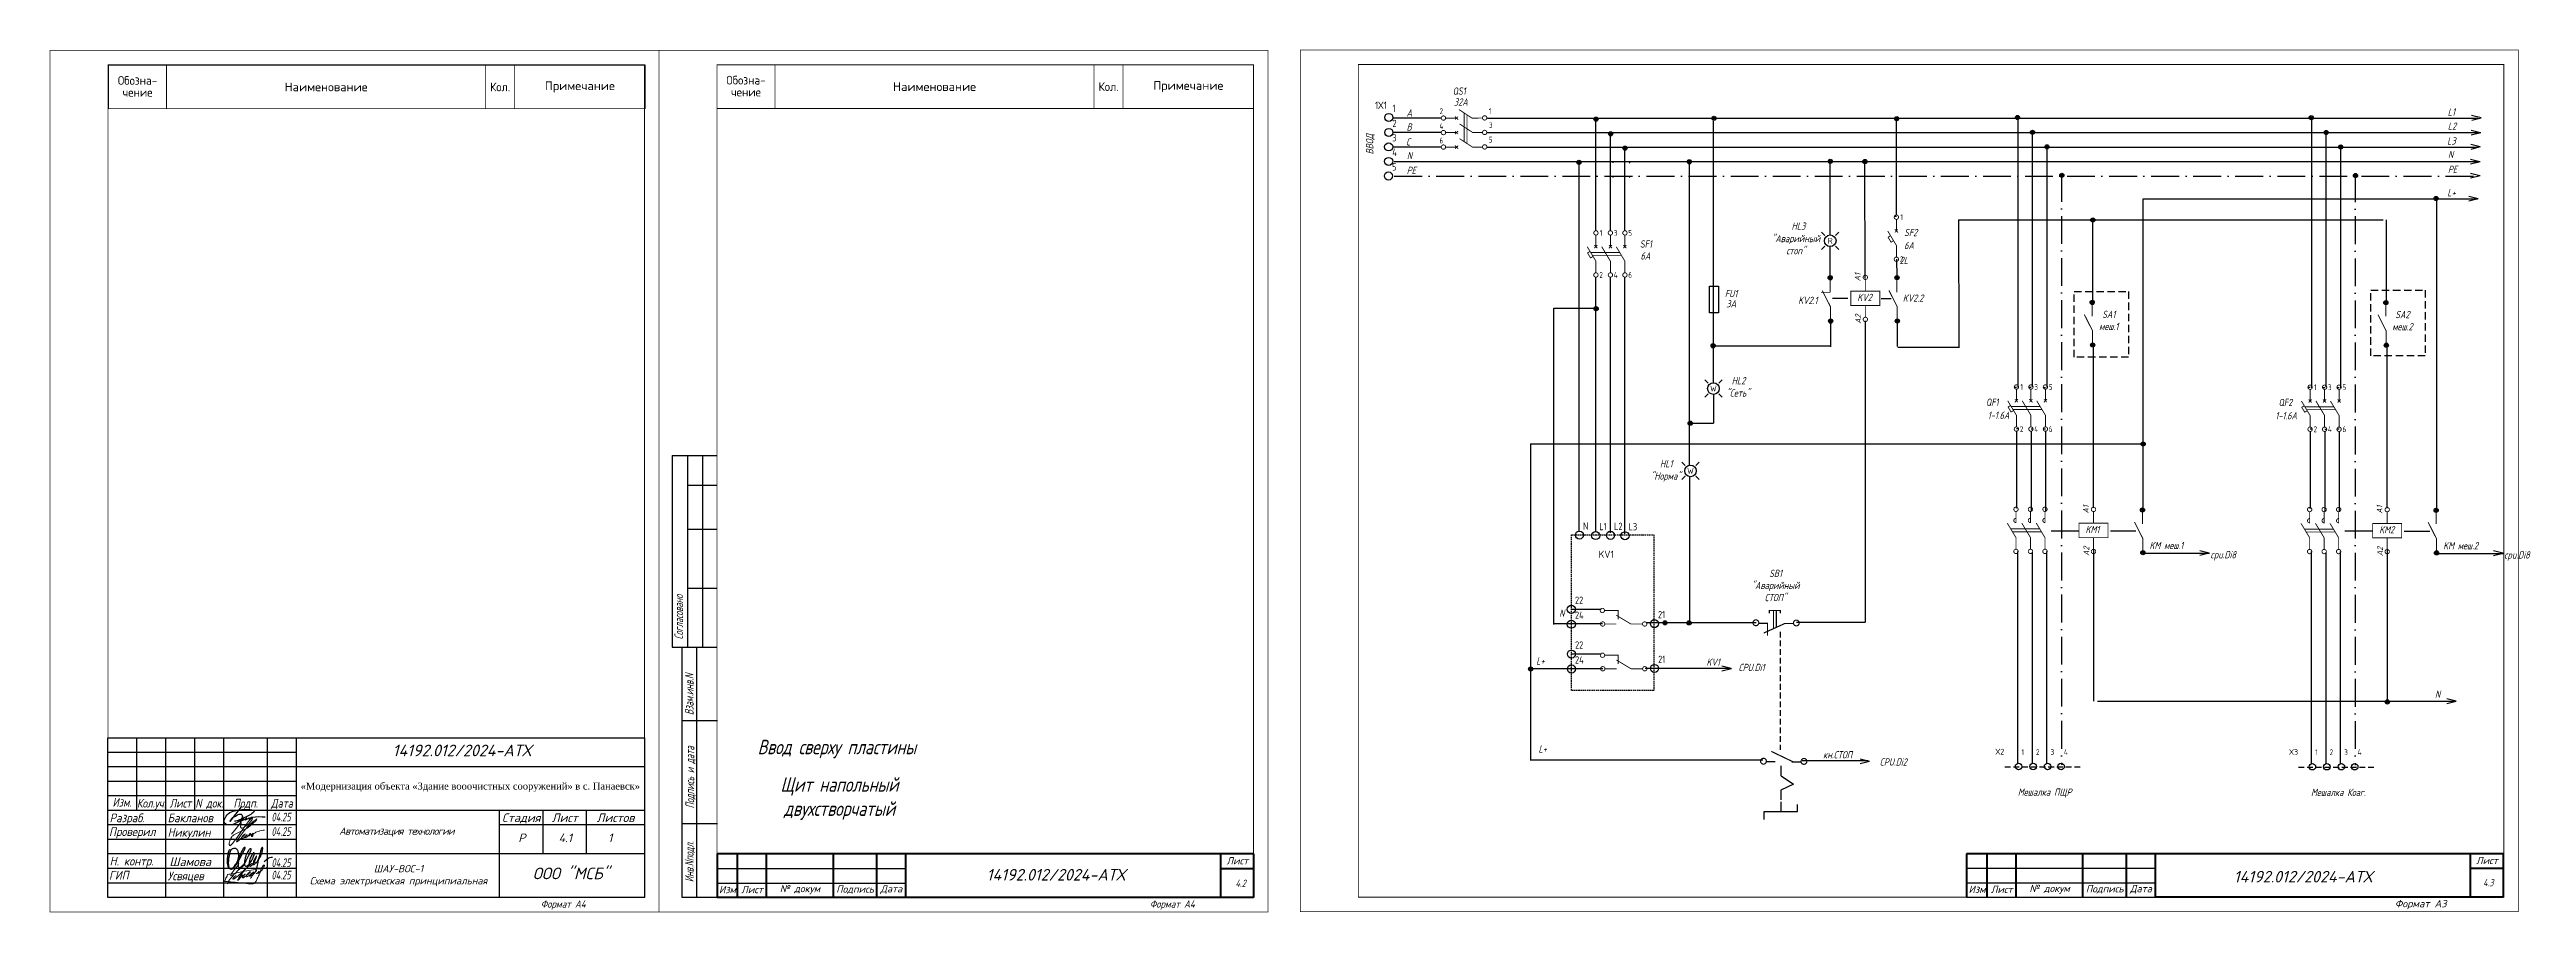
# Model space of a CAD drawing. Header units: millimetres. Extents: x 1463 to 10524, y 7125 to 13164.
# Drawn here: x 3437 to 4291, y 9989 to 10287 of the extents above; entities that cross this region are included whole.
import ezdxf
from ezdxf.enums import TextEntityAlignment as Align

# ---------------------------------------------------------------- set-up
doc = ezdxf.new("R2010")
doc.units = ezdxf.units.MM
doc.header["$LTSCALE"] = 4
for name, pattern in [('ACAD_ISO02W100', [15, 12, -3]), ('ACAD_ISO10W100', [18, 12, -3, 0, -3]), ('DASHED', [0.75, 0.5, -0.25]), ('DASHED2', [9.525, 6.35, -3.175]), ('HIDDEN2', [0.1875, 0.125, -0.0625]), ('SolidLine', [0])]:
    doc.linetypes.add(name, pattern=pattern)
for name, color, linetype in [("Contact's", 104, 'Continuous'), ('G', 5, 'Continuous'), ('LOC', 8, 'Continuous'), ('MISC', 2, 'Continuous'), ('RED_2.5mm^2', 1, 'Continuous'), ('SYMS', 7, 'Continuous'), ('TAGS', 51, 'Continuous'), ('TERMS', 4, 'Continuous'), ('Вспомогательная', 1, 'Continuous'), ('Текст', 2, 'Continuous')]:
    doc.layers.add(name, color=color, linetype=linetype)
for name, color, linetype, lineweight in [('RAMKA', 7, 'Continuous', 25), ('SHTAMP', 7, 'SolidLine', 25), ('Логотип', 7, 'Continuous', 20), ('Основеая', 5, 'Continuous', 60)]:
    doc.layers.add(name, color=color, linetype=linetype, lineweight=lineweight)
doc.styles.add('COTES', font='cs_gost2304.shx', dxfattribs={"width": 0.75, "oblique": 15})
doc.styles.add('Geniso25.100.15', font='geniso.shx', dxfattribs={"oblique": 15, "height": 2.5})
doc.styles.add('ISOCPEUR', font='isocpeui.ttf')
doc.styles.add('ISOCPEUR25.10.00', font='isocpeur.ttf', dxfattribs={"height": 2.5})
doc.styles.add('Simplex00.10.00', font='simplex.shx')
doc.styles.add('Simplex25.085.00', font='simplex.shx', dxfattribs={"width": 0.85, "oblique": 15, "height": 2.5})
doc.styles.add('Simplex25.085.15', font='GOST_A.TTF', dxfattribs={"width": 0.85, "oblique": 15, "height": 2.5})
doc.styles.add('Simplex30.100.00', font='simplex.shx', dxfattribs={"height": 3})
doc.styles.add('Tah25.10.00', font='tahoma.ttf', dxfattribs={"height": 2.5})
doc.styles.add('WD', font='romans.shx')
doc.styles.add('ГОСТ', font='isocpeur.ttf', dxfattribs={"oblique": 15})
doc.styles.add('Стиль мой-1', font='GOST_A.TTF', dxfattribs={"width": 0.85, "oblique": 15, "height": 2.5})

msp = doc.modelspace()

# ---------------------------------------------------------------- texts
at = {"style": 'Simplex25.085.15', "oblique": 15, "width": 0.85}
for s, p in [('A', (3905.17, 10263.56)), ('32А', (3921.53, 10267.31)), ('L1', (4264.17, 10263.88)), ('B', (3905.2, 10258.69)), ('L2', (4264.2, 10259.01)), ('C', (3904.97, 10253.57)), ('N', (3905.3, 10248.88)), ('L3', (4263.97, 10253.9)), ('N', (4264.29, 10249.21)), ('PE', (3905.25, 10243.76)), ('PE', (4264.24, 10244.09)), ('L+', (4264.02, 10236.09)), ('SF2', (4076.74, 10222.32)), ('2L', (4075.2, 10212.71)), ('6А', (4076.74, 10217.86)), ('1-1.6А', (4105.57, 10159.34)), ('1-1.6А', (4204.72, 10159.19)), ('KM меш.1', (4161.35, 10114.45)), ('cpu.Di8', (4182.31, 10111.26)), ('KM меш.2', (4262.61, 10114.38)), ('cpu.Di8', (4283.57, 10111.19)), ('N', (3957.83, 10091.13)), ('L+', (3949.88, 10074.63)), ('KV1', (4008.6, 10074.25)), ('CPU.Di1', (4019.61, 10072.41)), ('N', (4259.79, 10063.21)), ('L+', (3950.67, 10044.3)), ('CPU.Di2', (4068.28, 10039.83))]:
    msp.add_text(s, height=2.5, dxfattribs=at).set_placement(p)
at = {"insert": (4032.42, 10096.5), "char_height": 2.5, "width": 6.6544, "attachment_point": 8, "style": 'Simplex25.085.15'}
msp.add_mtext('SB1\\P"Аварийный СТОП"', dxfattribs=at)
at = {"color": 7, "lineweight": 25, "char_height": 2.5, "attachment_point": 1, "style": 'Стиль мой-1'}
for s, insert in [('4.2', (3846.2, 10000.52)), ('4.3', (4276.35, 10000.75))]:
    msp.add_mtext_dynamic_manual_height_columns(s, width=5.3031, gutter_width=12.5, heights=[0], dxfattribs=dict(at, insert=insert))
at = {"layer": 'RAMKA', "color": 0, "style": 'COTES', "oblique": 15, "width": 0.75}
for s, p in [('Согласовано', (3655.76, 10083.3)), ('Взам.инв.N', (3659.35, 10057.23)), ('Подпись и дата', (3659.59, 10025.06)), ('Инв.Nподл.', (3659.39, 9999.63))]:
    msp.add_text(s, height=3, rotation=90, dxfattribs=at).set_placement(p)
at = {"layer": 'SHTAMP', "color": 0, "style": 'ISOCPEUR'}
for s, height, p in [('14192.012/2024-АТХ', 4, (3579.46, 10043.05)), ('Р', 3, (3600.14, 10013.42)), ('4.1', 3, (3615.14, 10013.42)), ('1', 3, (3630.61, 10013.42)), ('ООО "МСБ"', 4, (3617.11, 10000.66)), ('14192.012/2024-АТХ', 4, (3784.27, 10000.2)), ('14192.012/2024-АТХ', 4, (4214.28, 9999.54))]:
    msp.add_text(s, height=height, dxfattribs=at).set_placement(p, align=Align.CENTER)
at = {"layer": 'SHTAMP', "color": 0, "style": 'ISOCPEUR', "width": 0.829916}
msp.add_text('Изм.', height=3, dxfattribs=at).set_placement((3459.02, 10025.67), (3465.59, 10025.67), align=Align.FIT)
at = {"layer": 'SHTAMP', "color": 0, "style": 'ISOCPEUR'}
for s, width, p in [('Кол.уч.', 0.829916, (3472.44, 10026.86)), ('Лист', 0.829916, (3482.44, 10026.86)), ('N док.', 0.829916, (3492.44, 10026.86)), ('Подп.', 0.829916, (3504.94, 10026.86)), ('Дата', 0.829916, (3517.44, 10026.86)), ('04.25', 0.7, (3517.15, 10022.1)), ('04.25', 0.7, (3517.15, 10017.1)), ('04.25', 0.7, (3517.15, 10006.36)), ('04.25', 0.7, (3517.15, 10002.1))]:
    msp.add_text(s, height=3, dxfattribs=dict(at, width=width)).set_placement(p, align=Align.MIDDLE_CENTER)
at = {"layer": 'SHTAMP', "color": 0, "style": 'ISOCPEUR', "width": 0.9}
for s, p in [('Проверил', (3457.81, 10015.55)), ('ГИП', (3457.81, 10000.55))]:
    msp.add_text(s, height=3, dxfattribs=at).set_placement(p)
for s, p in [('Разраб.', (3458.02, 10021.8)), ('Бакланов', (3478.02, 10021.8)), ('Никулин', (3478.02, 10016.8)), ('Н. контр.', (3458.02, 10006.9)), ('Усвяцев', (3478.02, 10001.8))]:
    msp.add_text(s, height=3, dxfattribs=at).set_placement(p, align=Align.MIDDLE_LEFT)
at = {"layer": 'SHTAMP', "color": 0, "style": 'ISOCPEUR'}
for s, p in [('Стадия', (3599.94, 10021.86)), ('Лист', (3614.94, 10021.86)), ('Листов', (3632.44, 10021.86))]:
    msp.add_text(s, height=3, dxfattribs=at).set_placement(p, align=Align.MIDDLE_CENTER)
at = {"layer": 'SHTAMP', "color": 0, "attachment_point": 5, "style": 'ISOCPEUR'}
for s, insert, char_height, width in [('\\pxi1.0366;{\\fTimes New Roman|b0|i0|c204|p18;\\C256;«Модернизация объекта «Здание вооочистных сооружений» в с. Панаевск» }', (3581.14, 10032.38), 2.4, 122.4841), ('\\A1;{\\T0.9;Автоматизация технологии}', (3556.95, 10016.91), 2.5, 70.2979), ('\\A1;ШАУ-ВОС-1 \\PСхема электрическая принципиальная', (3557.62, 10001.88), 2.5, 70.3441)]:
    msp.add_mtext(s, dxfattribs=dict(at, insert=insert, char_height=char_height, width=width))
at = {"layer": 'SHTAMP', "color": 0, "insert": (3478.62, 10008.2), "char_height": 3, "width": 11.61, "attachment_point": 1, "line_spacing_factor": 1.022766, "style": 'ISOCPEUR'}
msp.add_mtext('\\pxt4.572,9.144,13.716,18.288,22.86,27.432,32.004,36.576,41.148,45.72,50.292,54.864,59.436,64.008,68.58,73.152,77.724,82.296,86.868,91.44,96.012,100.584,105.156,109.728,114.3,118.872,123.444,128.016,132.588,137.16,141.732,146.304;Шамова', dxfattribs=at)
at = {"layer": 'SYMS', "linetype": 'Continuous', "ltscale": 0.2, "style": 'ГОСТ', "oblique": 15}
for s, p in [('А1', (4061.73, 10206.75)), ('А2', (4061.9, 10192.13)), ('А1', (4140.4, 10126.73)), ('А1', (4241.67, 10126.66)), ('А2', (4140.58, 10112.11)), ('А2', (4241.84, 10112.04))]:
    msp.add_text(s, height=2, rotation=90, dxfattribs=at).set_placement(p)
at = {"layer": 'SYMS', "linetype": 'Continuous', "insert": (3891.21, 10254.01), "char_height": 2.5, "width": 21.8857, "attachment_point": 2, "rotation": 90}
msp.add_mtext('{\\Fsimplex|c204;\\Q15;\\W0.75;\\C0;ВВОД}', dxfattribs=at)
at = {"layer": 'SYMS', "linetype": 'Continuous'}
for s, insert, char_height, width, attachment_point in [('{\\Fsimplex|c204;\\Q15;\\W0.75;\\C0;"Аварийный стоп"}', (4039.45, 10222.74), 2.5, 19.6011, 2), ('{\\Fsimplex|c0;\\Q15;\\W0.75;\\C0;HL3}', (4040.31, 10227.03), 2.5, 7.0259, 2), ('{\\Fsimplex|c0;\\Q15;\\W0.75;\\C0;6\\Fsimplex|c204;А}', (3987.55, 10216.76), 2.5, 7.0259, 2), ('{\\Fsimplex|c0;\\Q15;\\W0.75;\\C0;FU1}', (4017.08, 10203.78), 2.5, 7.0259, 2), ('{\\Fsimplex|c0;\\Q15;\\W0.75;\\C0;3\\Fsimplex|c204;А}', (4017.1, 10200.27), 2.5, 7.0259, 2), ('{\\Fsimplex|c0;\\Q15;\\W0.75;\\C0;KV2\\Fsimplex|c204;.1}', (4040.21, 10201.46), 2.5, 10.0177, 1), ('{\\Fsimplex|c0;\\Q15;\\W0.75;\\C0;KV2}', (4060.6, 10202.46), 2.5, 10.0177, 1), ('{\\Fsimplex|c0;\\Q15;\\W0.75;\\C0;KV2\\Fsimplex|c204;.2}', (4076.3, 10202.23), 2.5, 10.0177, 1), ('{\\Fsimplex|c0;\\Q15;\\W0.75;\\C0;SA1\\P\\Fsimplex|c204;меш.1}', (4147.3, 10196.62), 2.5, 7.0259, 2), ('{\\Fsimplex|c0;\\Q15;\\W0.75;\\C0;SA2\\P\\Fsimplex|c204;меш.\\Fsimplex|c0;2}', (4248.56, 10196.55), 2.5, 7.0259, 2), ('{\\Fsimplex|c0;\\Q15;\\W0.75;\\C0;HL2}', (4019.66, 10173.77), 2.5, 7.0259, 2), ('{\\Fsimplex|c204;\\Q15;\\W0.75;\\C0;"Сеть"}', (4019.5, 10169.53), 2.5, 7.0259, 2), ('{\\Fsimplex|c204;\\Q15;\\W0.75;\\C0;"Норма"}', (3994.58, 10140.9), 2.5, 7.0259, 2), ('{\\Fsimplex|c0;\\Q15;\\W0.75;\\C0;HL1}', (3994.74, 10145.14), 2.5, 7.0259, 2), ('{\\Fsimplex|c0;\\Q15;\\W0.75;\\C0;KM\\Fsimplex|c204;1}', (4139.28, 10122.45), 2.5, 10.0177, 1), ('{\\Fsimplex|c0;\\Q15;\\W0.75;\\C0;KM2}', (4240.54, 10122.37), 2.5, 10.0177, 1), ('{\\Fsimplex|c204;\\Q15;\\W0.75;\\C0;Ввод сверху пластины}', (3708.77, 10048.74), 5, 74.5915, 2), ('{\\Fsimplex|c204;\\Q15;\\W0.75;\\C0;кн.СТОП}', (4048.81, 10044.8), 2.5, 9.5254, 1), ('{\\Fsimplex|c204;\\Q15;\\W0.75;\\C0;Щит напольный двухстворчатый }', (3709.65, 10035.82), 5, 74.5915, 2), ('{\\Fsimplex|c204;\\Q15;\\W0.75;\\C0;Мешалка\\Fsimplex|c0; \\Fsimplex|c204;ПЩР}', (4125.21, 10031.93), 2.5, 39.5941, 2), ('{\\Fsimplex|c204;\\Q15;\\W0.75;\\C0;Мешалка\\Fsimplex|c0; \\Fsimplex|c204;Коаг.}', (4226.47, 10031.86), 2.5, 39.5941, 2)]:
    msp.add_mtext(s, dxfattribs=dict(at, insert=insert, char_height=char_height, width=width, attachment_point=attachment_point))
at = {"layer": 'Текст', "color": 7, "char_height": 2.5, "style": 'ГОСТ'}
for s, insert, width, attachment_point in [('{\\fISOCPEUR|b0|i0|c204|p34;Лист}', (3850.62, 10007.02), 11.4585, 6), ('{\\fISOCPEUR|b0|i0|c204|p34;Лист}', (4281.48, 10007.1), 11.4585, 6), ('{\\fISOCPEUR|b0|i0|c204|p34;Изм}', (3671.04, 9997.09), 7, 5), ('{\\fISOCPEUR|b0|i0|c204|p34;Лист}', (3679.54, 9997.09), 10, 5), ('{\\fISOCPEUR|b0|i0|c204|p34;№ докум}', (3696.04, 9997.09), 23, 5), ('{\\fISOCPEUR|b0|i0|c204|p34;Подпись}', (3715.04, 9997.09), 15, 5), ('{\\fISOCPEUR|b0|i0|c204|p34;Дата}', (3727.54, 9997.09), 10, 5), ('{\\fISOCPEUR|b0|i0|c204|p34;Изм}', (4101.91, 9997.17), 7, 5), ('{\\fISOCPEUR|b0|i0|c204|p34;Лист}', (4110.41, 9997.17), 10, 5), ('{\\fISOCPEUR|b0|i0|c204|p34;№ докум}', (4126.91, 9997.17), 23, 5), ('{\\fISOCPEUR|b0|i0|c204|p34;Подпись}', (4145.91, 9997.17), 15, 5), ('{\\fISOCPEUR|b0|i0|c204|p34;Дата}', (4158.41, 9997.17), 10, 5)]:
    msp.add_mtext(s, dxfattribs=dict(at, insert=insert, width=width, attachment_point=attachment_point))

# ---------------------------------------------------------------- blocks, each defined once
blk = doc.blocks.new('*U12')
at = {"color": 0, "linetype": 'Continuous', "lineweight": -2, "const_width": 0.3}
blk.add_lwpolyline([(0, -15), (185, -15), (185, 0), (0, 0)], close=True, dxfattribs=at)
at = {"color": 0, "linetype": 'Continuous', "lineweight": -2, "ltscale": 0.85, "const_width": 0.3}
for points in [[(20, 0), (20, -15)], [(130, 0), (130, -15)], [(140, 0), (140, -15)]]:
    blk.add_lwpolyline(points, dxfattribs=at)
at = {"color": 0, "linetype": 'Continuous', "ltscale": 10, "style": 'Simplex30.100.00', "width": 0.9}
for s, p in [('Обозна-', (10, -5.26)), ('Кол.', (135, -7.5)), ('чение', (10, -9.37))]:
    blk.add_text(s, height=3, dxfattribs=at).set_placement(p, align=Align.MIDDLE)
at = {"color": 0, "linetype": 'Continuous', "ltscale": 10, "style": 'Simplex30.100.00'}
for s, p in [('Наименование', (75, -7.5)), ('Примечание', (162.5, -7.5))]:
    blk.add_text(s, height=3, dxfattribs=at).set_placement(p, align=Align.MIDDLE)
blk = doc.blocks.new('Формат А4')
at = {"color": 0, "linetype": 'Continuous', "const_width": 0.3}
for points in [[(0, 0), (210, 0), (210, -297), (0, -297)], [(20, -292), (20, -5), (205, -5), (205, -292)]]:
    blk.add_lwpolyline(points, close=True, dxfattribs=at)
at = {"color": 0, "linetype": 'Continuous', "style": 'Geniso25.100.15', "oblique": 15}
blk.add_text('Формат А4', height=2.5, dxfattribs=at).set_placement((177, -294.25), align=Align.MIDDLE_CENTER)
blk = doc.blocks.new('Формат А3')
at = {"color": 0, "linetype": 'Continuous', "const_width": 0.3}
for points in [[(-420, 297), (0, 297), (0, 0), (-420, 0)], [(-400, 5), (-400, 292), (-5, 292), (-5, 5)]]:
    blk.add_lwpolyline(points, close=True, dxfattribs=at)
at = {"color": 0, "linetype": 'Continuous', "style": 'Simplex00.10.00', "oblique": 15}
blk.add_text('Формат А3', height=2.5, dxfattribs=at).set_placement((-33.67, 2.75), align=Align.MIDDLE_CENTER)
blk = doc.blocks.new('S3')
at = {"color": 0, "linetype": 'Continuous', "lineweight": -2, "const_width": 0.3}
for points in [[(5.22, -0.02), (9.75, -2.98), (13.35, -2.96)], [(0.45, -2.97), (4.45, -2.97)], [(0.45, -7.97), (4.45, -7.97)], [(3.91, -2.45), (4.97, -3.51)], [(3.91, -3.51), (4.97, -2.45)], [(3.91, -7.45), (4.97, -8.51)], [(3.91, -8.51), (4.97, -7.45)], [(5.45, -4.99), (9.98, -7.95), (13.57, -7.93)], [(7.04, -1.19), (7.04, -11.19)], [(8.04, -1.82), (8.04, -11.82)], [(0.45, -12.97), (4.45, -12.97)], [(3.91, -12.45), (4.97, -13.51)], [(3.91, -13.51), (4.97, -12.45)], [(5.42, -10.04), (9.94, -13), (13.54, -12.98)]]:
    blk.add_lwpolyline(points, dxfattribs=at)
for points in [[(-0.09, -2.22, -1), (-0.09, -3.72, -1)], [(-0.09, -7.22, -1), (-0.09, -8.72, -1)], [(14.12, -2.17, -1), (14.12, -3.67, -1)], [(14.12, -7.17, -1), (14.12, -8.67, -1)], [(-0.09, -12.22, -1), (-0.09, -13.72, -1)], [(14.12, -12.17, -1), (14.12, -13.67, -1)]]:
    blk.add_lwpolyline(points, format="xyb", close=True, dxfattribs=at)
at = {"color": 0, "linetype": 'Continuous', "lineweight": -2, "style": 'Simplex25.085.00', "oblique": 10, "width": 0.8, "flags": 4}
blk.add_attdef('ЭЛЕМЕНТ', text='', height=2.5, dxfattribs=at).set_placement((13.69, 5.78), align=Align.MIDDLE_RIGHT)
at = {"color": 5, "linetype": 'Continuous', "lineweight": -2, "style": 'Simplex25.085.00', "oblique": 10, "width": 0.8, "flags": 4}
blk.add_attdef('ТОК', text='', height=2.5, dxfattribs=at).set_placement((10.91, 2.33), align=Align.MIDDLE_RIGHT)
at = {"color": 0, "linetype": 'Continuous', "lineweight": 9, "style": 'ISOCPEUR25.10.00', "oblique": 10, "width": 0.85, "flags": 5}
blk.add_attdef('ТИП', text='', height=2.5, dxfattribs=at).set_placement((-4, -6), align=Align.MIDDLE_RIGHT)
at = {"layer": "Contact's", "linetype": 'Continuous', "lineweight": 9, "style": 'Simplex00.10.00', "width": 0.7, "flags": 8}
for tag, p in [('#(2)', (-0.82, -0.62)), ('#(1)', (16, -0.59)), ('#(4)', (-0.79, -5.69)), ('#(3)', (16.21, -5.4)), ('#(6)', (-0.82, -10.72)), ('#(5)', (16.17, -10.41))]:
    blk.add_attdef(tag, text='', height=2, dxfattribs=at).set_placement(p, align=Align.MIDDLE)
blk = doc.blocks.new('HT0002')
blk.add_circle((0, 0), 0.0699)
at = {"style": 'WD'}
for tag, p, width in [('INST', (0.062, 0.42), 0.7), ('LOC', (0.062, 0.25), 0.7), ('DESC1', (0.053, -0.385), 0.8)]:
    blk.add_attdef(tag, p, '', height=0.125, dxfattribs=dict(at, width=width))
at = {"style": 'WD', "flags": 1}
for tag, p, height in [('X4TERM01', (-0.07, 0), 0.0125), ('X4TERMDESC01', (-0.055, -0.023), 0.025), ('X2TERMDESC01', (-0.006, 0.029), 0.025), ('STRIPSEQ', (0, 0), 0.00125), ('X2TERM01', (0, 0.07), 0.0125), ('X2PIN01', (0.033, 0.084), 0.0125), ('X1TERMDESC01', (0.039, 0.007), 0.025), ('X1TERM01', (0.07, 0), 0.0125), ('X1PIN01', (0.087, 0.016), 0.0125), ('X4PIN01', (-0.114, -0.038), 0.0125), ('LINKTERM', (0, -0.002), 0.00125), ('X8TERM01', (0, -0.07), 0.0125), ('X8TERMDESC01', (0, -0.054), 0.025), ('X8PIN01', (0.026, -0.096), 0.0125)]:
    blk.add_attdef(tag, p, '', height=height, dxfattribs=at)
at = {"linetype": 'Continuous', "style": 'WD'}
for tag, p, height, width, flags in [('TERM01', (0.062, 0.094), 0.125, 0.8, 8), ('TAGSTRIP', (0.053, -0.229), 0.125, 0.9, 8), ('DESC2', (0.053, -0.541), 0.125, 0.8, 8), ('CAT', (0.213, -0.406), 0.109, 0.8, 1), ('DESC3', (0.053, -0.698), 0.125, 0.8, 8)]:
    blk.add_attdef(tag, p, '', height=height, dxfattribs=dict(at, width=width, flags=flags))
at = {"linetype": 'Continuous', "style": 'WD', "width": 0.8, "flags": 1}
blk.add_attdef('MFG', text='', height=0.109, dxfattribs=at).set_placement((0.088, -0.406), align=Align.RIGHT)
at = {"style": 'WD', "width": 0.7, "flags": 1}
blk.add_attdef('ASSYCODE', (0.062, -0.281), '', height=0.01, dxfattribs=at)
blk = doc.blocks.new('VT0002')
blk.add_circle((0, 0), 0.0699)
at = {"style": 'WD'}
for tag, p, width in [('INST', (0.062, 0.42), 0.7), ('LOC', (0.062, 0.25), 0.7), ('DESC1', (0.053, -0.385), 0.8)]:
    blk.add_attdef(tag, p, '', height=0.125, dxfattribs=dict(at, width=width))
at = {"style": 'WD', "flags": 1}
for tag, p, height in [('X4TERM01', (-0.07, 0), 0.0125), ('X4TERMDESC01', (-0.055, -0.023), 0.025), ('X2TERMDESC01', (-0.006, 0.029), 0.025), ('STRIPSEQ', (0, 0), 0.00125), ('X2TERM01', (0, 0.07), 0.0125), ('X2PIN01', (0.033, 0.084), 0.0125), ('X1TERMDESC01', (0.041, -0.003), 0.025), ('X1TERM01', (0.07, 0), 0.0125), ('X1PIN01', (0.087, 0.016), 0.0125), ('X4PIN01', (-0.114, -0.038), 0.0125), ('LINKTERM', (0, -0.002), 0.00125), ('X8TERM01', (0, -0.07), 0.0125), ('X8TERMDESC01', (0, -0.054), 0.025), ('X8PIN01', (0.026, -0.096), 0.0125)]:
    blk.add_attdef(tag, p, '', height=height, dxfattribs=at)
at = {"linetype": 'Continuous', "style": 'WD'}
for tag, p, height, width, flags in [('TERM01', (0.062, 0.094), 0.125, 0.8, 8), ('TAGSTRIP', (0.053, -0.229), 0.125, 0.9, 8), ('DESC2', (0.053, -0.541), 0.125, 0.8, 8), ('CAT', (0.213, -0.406), 0.109, 0.8, 1), ('DESC3', (0.053, -0.698), 0.125, 0.8, 8)]:
    blk.add_attdef(tag, p, '', height=height, dxfattribs=dict(at, width=width, flags=flags))
at = {"linetype": 'Continuous', "style": 'WD', "width": 0.8, "flags": 1}
blk.add_attdef('MFG', text='', height=0.109, dxfattribs=at).set_placement((0.088, -0.406), align=Align.RIGHT)
at = {"style": 'WD', "width": 0.7, "flags": 1}
blk.add_attdef('ASSYCODE', (0.062, -0.281), '', height=0.01, dxfattribs=at)
blk = doc.blocks.new('NO_C')
at = {"color": 0, "linetype": 'Continuous', "lineweight": -2, "const_width": 0.3}
for points in [[(13.15, 1.41), (13.15, -2.59), (10.15, -7.59)], [(11.53, -7), (8.34, -7)], [(8.49, -6.96), (8.49, -11.68)], [(13.15, -7.59), (13.15, -11.59)]]:
    blk.add_lwpolyline(points, dxfattribs=at)
for points in [[(13.9, 2.16, -1), (12.4, 2.16, -1)], [(9.24, -12.43, -1), (7.74, -12.43, -1)], [(13.9, -12.34, -1), (12.4, -12.34, -1)]]:
    blk.add_lwpolyline(points, format="xyb", close=True, dxfattribs=at)
at = {"color": 0, "linetype": 'Continuous', "lineweight": -2, "style": 'Simplex25.085.00', "oblique": 10, "width": 0.8, "flags": 4}
blk.add_attdef('ЭЛЕМЕНТ', text='', height=2.5, dxfattribs=at).set_placement((8, 5.48), align=Align.MIDDLE)
at = {"color": 0, "linetype": 'Continuous', "lineweight": 9, "style": 'ISOCPEUR25.10.00', "oblique": 10, "width": 0.85, "flags": 5}
blk.add_attdef('ТИП', text='', height=2.5, dxfattribs=at).set_placement((8, 5.48), align=Align.MIDDLE)
at = {"layer": "Contact's", "linetype": 'Continuous', "lineweight": 9, "style": 'Simplex00.10.00', "width": 0.7, "flags": 4}
for tag, p in [('#(11/ПОДВ.)', (15.47, 2.67)), ('#(14/НЕПОД.)', (7.37, -10.14)), ('#(14/НЕПОД.)', (15.79, -12.21))]:
    blk.add_attdef(tag, text='', height=2, dxfattribs=at).set_placement(p, align=Align.MIDDLE)
blk = doc.blocks.new('WDDOT')
for radius in [0.72, 0.449, 0.223]:
    blk.add_circle((0, 0), radius)
blk = doc.blocks.new('QF - выкл. автоматич. (3пол.)')
at = {"color": 0, "linetype": 'Continuous', "lineweight": -2, "const_width": 0.3}
for points in [[(-0.75, -0.75, -1), (0.75, -0.75, -1)], [(4.25, -0.75, -1), (5.75, -0.75, -1)], [(9.25, -0.75, -1), (10.75, -0.75, -1)], [(-0.75, -15.25, -1), (0.75, -15.25, -1)], [(4.25, -15.25, -1), (5.75, -15.25, -1)], [(9.25, -15.25, -1), (10.75, -15.25, -1)]]:
    blk.add_lwpolyline(points, format="xyb", close=True, dxfattribs=at)
for points in [[(0, -14.5), (0, -10.5), (-3, -5.5)], [(-2.01, -7.14), (-2.87, -7.66), (-1.84, -9.37), (-0.99, -8.86)], [(-1.8, -7.5), (8.2, -7.5)], [(-1.2, -8.5), (8.8, -8.5)], [(-0.53, -6.03), (0.53, -4.97)], [(0.53, -6.03), (-0.53, -4.97)], [(0, -5.5), (0, -1.5)], [(5, -14.5), (5, -10.5), (2, -5.5)], [(4.47, -6.03), (5.53, -4.97)], [(5.53, -6.03), (4.47, -4.97)], [(5, -5.5), (5, -1.5)], [(10, -14.5), (10, -10.5), (7, -5.5)], [(9.47, -6.03), (10.53, -4.97)], [(10.53, -6.03), (9.47, -4.97)], [(10, -5.5), (10, -1.5)]]:
    blk.add_lwpolyline(points, dxfattribs=at)
at = {"color": 0, "linetype": 'Continuous', "lineweight": -2, "style": 'Simplex25.085.00', "oblique": 10, "width": 0.8, "flags": 4}
blk.add_attdef('ЭЛЕМЕНТ', text='', height=2.5, dxfattribs=at).set_placement((-4, -6), align=Align.MIDDLE_RIGHT)
at = {"color": 0, "linetype": 'Continuous', "lineweight": 9, "style": 'ISOCPEUR25.10.00', "oblique": 10, "width": 0.85, "flags": 5}
blk.add_attdef('ТИП', text='', height=2.5, dxfattribs=at).set_placement((-4, -6), align=Align.MIDDLE_RIGHT)
at = {"color": 5, "linetype": 'Continuous', "lineweight": -2, "style": 'Simplex25.085.00', "oblique": 10, "width": 0.8, "flags": 4}
blk.add_attdef('ТОК', text='', height=2.5, dxfattribs=at).set_placement((-4, -11.25), align=Align.MIDDLE_RIGHT)
at = {"layer": "Contact's", "linetype": 'Continuous', "lineweight": 9, "style": 'Simplex00.10.00', "width": 0.7, "flags": 8}
for tag, p in [('#(1)', (1.8, -0.75)), ('#(3)', (6.8, -0.75)), ('#(5)', (11.8, -0.75)), ('#(2)', (1.8, -15.25)), ('#(4)', (6.8, -15.25)), ('#(6)', (11.8, -15.25))]:
    blk.add_attdef(tag, text='', height=2, dxfattribs=at).set_placement(p, align=Align.MIDDLE)
blk = doc.blocks.new('HLT1R')
for p, q in [((-0.115, 0.115), (-0.186, 0.186)), ((0.115, 0.115), (0.186, 0.186)), ((-0.115, -0.115), (-0.186, -0.186)), ((0.115, -0.115), (0.186, -0.186))]:
    blk.add_line(p, q)
blk.add_circle((0, 0), 0.125)
at = {"style": 'WD', "width": 0.7}
for tag, p in [('INST', (0.006, 0.528)), ('LOC', (0.006, 0.359))]:
    blk.add_attdef(tag, text='', height=0.125, dxfattribs=at).set_placement(p, align=Align.CENTER)
at = {"style": 'WD'}
blk.add_attdef('COLOR', text='', height=0.125, dxfattribs=at).set_placement((0, 0), align=Align.MIDDLE)
blk.add_attdef('TAG1', text='', height=0.125, dxfattribs=at).set_placement((0, 0.202), align=Align.CENTER)
at = {"style": 'WD', "flags": 1}
for tag, p in [('X4TERM01', (-0.125, 0)), ('X1TERM02', (0.125, 0))]:
    blk.add_attdef(tag, p, '', height=0.0125, dxfattribs=at)
at = {"linetype": 'Continuous', "style": 'WD', "flags": 9}
blk.add_attdef('ASSYCODE', text='', height=0.01, dxfattribs=at).set_placement((-0.003, 0.098), align=Align.CENTER)
at = {"style": 'WD', "flags": 9}
blk.add_attdef('FAMILY', text='', height=0.01, dxfattribs=at).set_placement((-0.005, 0.161), align=Align.CENTER)
at = {"linetype": 'Continuous', "style": 'WD', "flags": 1}
for tag, p in [('MFG', (0, 0.121)), ('CAT', (0, 0.14))]:
    blk.add_attdef(tag, text='', height=0.01, dxfattribs=at).set_placement(p, align=Align.MIDDLE)
at = {"style": 'WD'}
for tag, p, width in [('DESC1', (1.125, 0), 0.9), ('WDTAGALT', (1.125, -0.312), 0.7)]:
    blk.add_attdef(tag, p, '', height=0.125, dxfattribs=dict(at, width=width))
at = {"linetype": 'Continuous', "style": 'WD', "flags": 8}
blk.add_attdef('TERM01', text='', height=0.125, dxfattribs=at).set_placement((-0.175, -0.031), align=Align.TOP_RIGHT)
blk.add_attdef('TERM02', text='', height=0.125, dxfattribs=at).set_placement((0.175, -0.031), align=Align.TOP_LEFT)
at = {"style": 'WD', "width": 0.9}
blk.add_attdef('DESC2', text='', height=0.125, dxfattribs=at).set_placement((1.125, -0.031), align=Align.TOP_LEFT)
blk = doc.blocks.new('Coil')
at = {"color": 0, "linetype": 'Continuous', "lineweight": -2, "const_width": 0.3}
for points in [[(0.75, -0.75, -1), (0.75, 0.75, -1)], [(15.25, -0.75, -1), (15.25, 0.75, -1)]]:
    blk.add_lwpolyline(points, format="xyb", close=True, dxfattribs=at)
for points in [[(5.5, 0), (1.5, 0)], [(10.5, 0), (14.5, 0)]]:
    blk.add_lwpolyline(points, dxfattribs=at)
blk.add_lwpolyline([(5.5, -5), (10.5, -5), (10.5, 5), (5.5, 5)], close=True, dxfattribs=at)
at = {"color": 0, "linetype": 'Continuous', "lineweight": -2, "style": 'Simplex25.085.00', "oblique": 10, "width": 0.8, "flags": 4}
blk.add_attdef('ЭЛЕМЕНТ', text='', height=2.5, dxfattribs=at).set_placement((8, 7.5), align=Align.MIDDLE)
at = {"color": 0, "linetype": 'Continuous', "lineweight": 9, "style": 'ISOCPEUR25.10.00', "oblique": 10, "width": 0.85, "flags": 5}
blk.add_attdef('ТИП', text='', height=2.5, dxfattribs=at).set_placement((8, 7.5), align=Align.MIDDLE)
at = {"color": 0, "linetype": 'Continuous', "lineweight": 9, "style": 'Tah25.10.00', "width": 0.8, "flags": 8}
blk.add_attdef('ОБМОТКА', text='', height=2.5, dxfattribs=at).set_placement((8, 0), align=Align.MIDDLE)
at = {"layer": "Contact's", "linetype": 'Continuous', "lineweight": 9, "style": 'Simplex00.10.00', "width": 0.7, "flags": 8}
for tag, p in [('#(A1/L)', (0.75, -2.3)), ('#(A2/N)', (15.25, -2.3))]:
    blk.add_attdef(tag, text='', height=2, dxfattribs=at).set_placement(p, align=Align.MIDDLE)
blk = doc.blocks.new('VT0W02')
blk.add_circle((0, 0), 0.0699)
at = {"style": 'WD'}
for tag, p, width in [('INST', (0.062, 0.42), 0.7), ('LOC', (0.062, 0.25), 0.7), ('DESC1', (0.053, -0.385), 0.8)]:
    blk.add_attdef(tag, p, '', height=0.125, dxfattribs=dict(at, width=width))
at = {"style": 'WD', "flags": 1}
for tag, p, height in [('X4TERM01', (-0.07, 0), 0.0125), ('X4TERMDESC01', (-0.055, -0.023), 0.025), ('X2TERMDESC01', (-0.006, 0.029), 0.025), ('STRIPSEQ', (0, 0), 0.00125), ('X2TERM01', (0, 0.07), 0.0125), ('X1TERMDESC01', (0.039, -0.003), 0.025), ('X1TERM01', (0.07, 0), 0.0125), ('LINKTERM', (0, -0.002), 0.00125), ('X8TERM01', (0, -0.07), 0.0125), ('X8TERMDESC01', (0, -0.054), 0.025)]:
    blk.add_attdef(tag, p, '', height=height, dxfattribs=at)
at = {"linetype": 'Continuous', "style": 'WD'}
for tag, p, height, width, flags in [('WIRENO', (0.062, 0.094), 0.125, 0.8, 8), ('TAGSTRIP', (0.053, -0.229), 0.125, 0.9, 8), ('DESC2', (0.053, -0.541), 0.125, 0.8, 8), ('CAT', (0.213, -0.406), 0.109, 0.8, 1), ('DESC3', (0.053, -0.698), 0.125, 0.8, 8)]:
    blk.add_attdef(tag, p, '', height=height, dxfattribs=dict(at, width=width, flags=flags))
at = {"linetype": 'Continuous', "style": 'WD', "width": 0.8, "flags": 1}
blk.add_attdef('MFG', text='', height=0.109, dxfattribs=at).set_placement((0.088, -0.406), align=Align.RIGHT)
at = {"style": 'WD', "width": 0.7, "flags": 1}
blk.add_attdef('ASSYCODE', (0.062, -0.281), '', height=0.01, dxfattribs=at)
blk = doc.blocks.new('KM - контактор (3пол.)')
at = {"color": 0, "linetype": 'Continuous', "lineweight": -2, "const_width": 0.3}
for points in [[(-0.75, -0.75, -1), (0.75, -0.75, -1)], [(4.25, -0.75, -1), (5.75, -0.75, -1)], [(9.25, -0.75, -1), (10.75, -0.75, -1)], [(-0.75, -15.25, -1), (0.75, -15.25, -1)], [(4.25, -15.25, -1), (5.75, -15.25, -1)], [(9.25, -15.25, -1), (10.75, -15.25, -1)]]:
    blk.add_lwpolyline(points, format="xyb", close=True, dxfattribs=at)
for points in [[(0, -14.5), (0, -10.5), (-3, -5.5)], [(-1.8, -7.5), (8.2, -7.5)], [(-1.2, -8.5), (8.8, -8.5)], [(0, -5.5), (0, -1.5)], [(5, -14.5), (5, -10.5), (2, -5.5)], [(5, -5.5), (5, -1.5)], [(10, -14.5), (10, -10.5), (7, -5.5)], [(10, -5.5), (10, -1.5)]]:
    blk.add_lwpolyline(points, dxfattribs=at)
for points in [[(0.02, -3.85, 0.416791), (-0.74, -4.6, 0.416791), (0.02, -5.35, 0.416791)], [(5.02, -3.85, 0.416791), (4.26, -4.6, 0.416791), (5.02, -5.35, 0.416791)], [(10.02, -3.85, 0.416791), (9.26, -4.6, 0.416791), (10.02, -5.35, 0.416791)]]:
    blk.add_lwpolyline(points, format="xyb", dxfattribs=at)
at = {"color": 0, "linetype": 'Continuous', "lineweight": -2, "style": 'Simplex25.085.00', "oblique": 10, "width": 0.8, "flags": 4}
blk.add_attdef('ЭЛЕМЕНТ', text='', height=2.5, dxfattribs=at).set_placement((12.26, -8), align=Align.MIDDLE_LEFT)
at = {"color": 0, "linetype": 'Continuous', "lineweight": 9, "style": 'ISOCPEUR25.10.00', "oblique": 10, "width": 0.85, "flags": 5}
blk.add_attdef('ТИП', text='', height=2.5, dxfattribs=at).set_placement((12.26, -8), align=Align.MIDDLE_LEFT)
at = {"layer": "Contact's", "linetype": 'Continuous', "lineweight": 9, "style": 'Simplex00.10.00', "width": 0.7, "flags": 8}
for tag, p in [('#(1/L1)', (1.8, -0.75)), ('#(3/L2)', (6.8, -0.75)), ('#(5/L3)', (11.8, -0.75))]:
    blk.add_attdef(tag, text='', height=2, dxfattribs=at).set_placement(p, align=Align.MIDDLE)
at = {"layer": "Contact's", "color": 104, "linetype": 'Continuous', "lineweight": 9, "style": 'Simplex00.10.00', "width": 0.7, "flags": 8}
for tag, p in [('#(2/T1)', (1.8, -15.25)), ('#(4/T2)', (6.8, -15.25)), ('#(6/T3)', (11.8, -15.25))]:
    blk.add_attdef(tag, text='', height=2, dxfattribs=at).set_placement(p, align=Align.MIDDLE)
blk = doc.blocks.new('QF - выкл. автоматич. (1пол.)')
at = {"color": 0, "linetype": 'Continuous', "lineweight": -2, "const_width": 0.3}
for points in [[(-0.75, -0.75, -1), (0.75, -0.75, -1)], [(-0.75, -15.25, -1), (0.75, -15.25, -1)]]:
    blk.add_lwpolyline(points, format="xyb", close=True, dxfattribs=at)
for points in [[(0, -14.5), (0, -10.5), (-3, -5.5)], [(-2.01, -7.14), (-2.87, -7.66), (-1.84, -9.37), (-0.99, -8.86)], [(-0.53, -6.03), (0.53, -4.97)], [(0.53, -6.03), (-0.53, -4.97)], [(0, -5.5), (0, -1.5)]]:
    blk.add_lwpolyline(points, dxfattribs=at)
at = {"color": 0, "linetype": 'Continuous', "lineweight": -2, "style": 'Simplex25.085.00', "oblique": 10, "width": 0.8, "flags": 4}
blk.add_attdef('ЭЛЕМЕНТ', text='', height=2.5, dxfattribs=at).set_placement((2.26, -8), align=Align.MIDDLE_LEFT)
at = {"color": 0, "linetype": 'Continuous', "lineweight": 9, "style": 'ISOCPEUR25.10.00', "oblique": 10, "width": 0.85, "flags": 5}
blk.add_attdef('ТИП', text='', height=2.5, dxfattribs=at).set_placement((2.26, -8), align=Align.MIDDLE_LEFT)
at = {"layer": "Contact's", "linetype": 'Continuous', "lineweight": 9, "style": 'Simplex00.10.00', "width": 0.7, "flags": 8}
for tag, p in [('#(1)', (1.8, -0.75)), ('#(2)', (1.8, -15.25))]:
    blk.add_attdef(tag, text='', height=2, dxfattribs=at).set_placement(p, align=Align.MIDDLE)
blk = doc.blocks.new('A$C67075CCA')
at = {"layer": 'Логотип', "color": 145, "lineweight": 15}
for points in [[(14.68, 5.88), (14.59, 5.72), (14.32, 5.54), (13.9, 5.39), (12.32, 5.25), (10.52, 5.01), (7.58, 4.53), (4.57, 3.92), (2.69, 3.51), (0.99, 3.21), (0.97, 3.2), (0.91, 3.09), (0.75, 2.64), (0.39, 2.01), (0.17, 1.5), (0, 1.08), (0.06, 0.83), (0.58, 0.87), (0.94, 0.82), (2.5, 0.66), (6.63, 0.27), (7.37, 0.17), (8.98, 0.01), (9.73, 0.04), (10.43, 0.44), (11, 1.49), (11.66, 2.81), (12.3, 4.37), (12.76, 5.66), (13.17, 6.18), (13.37, 6.43), (13.51, 6.47), (13.61, 6.44), (13.65, 6.35), (13.6, 6.17), (13.32, 5.44), (12.94, 4.91), (12.31, 4.31), (12.02, 4.04), (11.74, 3.86), (11.47, 3.65), (11.51, 3.77), (11.6, 3.93), (11.7, 4.03), (11.81, 4.16), (11.84, 4.27), (11.84, 4.31), (11.73, 4.27), (11.59, 4.09), (11.5, 3.97), (11.22, 3.77), (11.07, 3.64), (10.85, 3.5), (10.75, 3.43)], [(0.98, 0.05), (0.95, 0.22), (1.03, 0.5), (1.34, 1.02), (2.08, 1.97), (2.48, 2.42), (3.02, 3.02), (3.29, 3.36), (3.48, 3.5)], [(4.88, 7.15), (4.1, 5.86), (2.99, 4.52), (2.4, 3.68), (2.24, 3.43), (2.06, 3.04), (2.09, 2.83), (2.4, 2.91), (3.21, 3.31), (4.29, 4.43), (5.38, 5.75), (5.81, 6.13), (6.33, 6.54), (6.55, 6.54), (5.84, 5.79), (5.18, 5.15), (4.56, 4.72)], [(3.85, 2.96), (3.53, 2.68), (3.08, 2.24), (2.83, 1.9), (2.75, 1.71), (2.79, 1.65), (2.95, 1.64), (3.35, 1.85), (4.3, 2.56), (5.36, 3.53), (7.27, 5.24), (8.03, 6.02), (8.99, 6.81), (9.2, 6.98), (9.24, 7.01), (9.25, 6.99), (9.21, 6.9), (8.53, 6.44), (7.95, 5.92), (7.42, 5.36), (7.06, 5), (6.35, 4.19), (5.74, 3.39), (5.13, 2.67), (4.85, 2.31), (4.82, 2.18), (5.11, 2.48), (5.52, 3.04), (5.85, 3.26), (6, 3.24), (6, 3.11), (5.91, 2.85), (5.34, 2.13), (5.01, 1.71), (4.71, 1.42), (4.56, 1.3), (4.41, 1.33), (4.46, 1.45), (4.98, 2.24), (5.36, 2.86), (5.72, 3.19), (5.88, 3.25), (6.02, 3.24), (6.01, 3.12), (5.9, 2.8), (5.69, 2.53), (6.01, 2.74), (6.37, 2.96), (6.66, 3.1), (6.9, 3.35), (7.01, 3.43), (6.51, 2.86), (6.32, 2.66), (6.17, 2.44), (6.09, 2.28), (6.13, 2.11), (6.38, 2.15), (6.94, 2.57), (7.7, 3.08), (8.14, 3.43), (8.54, 3.78), (8.69, 3.97), (8.74, 4.1), (8.74, 4.22), (8.66, 4.24), (8.5, 4.12), (8.16, 3.8), (7.63, 3.18), (7.39, 2.73), (7.35, 2.5), (7.41, 2.44), (7.86, 2.6), (8.91, 3.21), (9.49, 3.64), (9.77, 3.84), (9.86, 4.07), (9.83, 4.12), (9.5, 3.85), (9.17, 3.56), (8.65, 3.08), (8.43, 2.78), (8.45, 2.66), (8.58, 2.67), (8.85, 2.79), (9.04, 2.91), (9.31, 3.07), (10.08, 3.6), (10.49, 4.02), (10.78, 4.43), (10.95, 4.69), (10.77, 4.55), (10.55, 4.25), (9.5, 2.9), (8.83, 1.86)]]:
    blk.add_spline(points, degree=3, dxfattribs=at)
blk = doc.blocks.new('Подпись Шамова')
for points in [[(107, 385), (99, 387), (86, 381), (75, 364), (65, 338), (55, 284), (48, 215), (46, 134), (49, 94), (69, 32), (78, 25), (108, 14), (122, 16), (163, 38), (191, 65), (217, 102), (244, 149), (265, 206), (271, 234), (274, 270), (273, 296), (270, 326), (260, 362), (248, 381), (236, 397), (222, 405), (205, 412), (179, 412), (156, 407), (137, 399), (123, 385), (114, 371), (98, 331), (91, 301), (81, 261), (76, 231), (70, 193), (67, 137), (69, 83), (70, 67), (89, 27), (94, 19), (110, 10), (127, 5), (150, 12), (175, 30), (198, 55), (219, 84), (236, 110), (268, 163), (302, 226), (344, 304), (377, 367), (394, 404), (398, 416), (399, 425), (396, 432), (389, 435), (378, 433), (369, 421), (358, 404), (338, 370), (320, 333), (309, 305), (297, 272), (287, 240), (278, 206), (271, 180), (261, 145), (259, 113), (259, 82), (262, 59), (275, 38), (288, 31), (305, 31), (332, 50), (373, 98), (405, 145), (463, 257), (505, 345), (517, 386), (518, 400), (512, 408), (502, 408), (488, 402), (470, 383), (441, 337), (420, 290), (400, 227), (385, 162), (382, 113), (385, 91), (391, 76), (403, 65), (417, 60), (437, 65), (458, 84), (474, 100), (541, 197), (560, 241), (575, 291), (580, 316), (578, 325), (572, 328), (565, 327), (557, 322), (552, 313), (528, 278), (507, 242), (494, 202), (480, 149), (477, 118), (483, 84), (489, 70), (500, 65), (519, 68), (532, 83), (559, 113), (582, 150), (598, 184), (610, 219), (619, 246), (621, 253), (621, 257), (618, 258), (616, 256), (613, 251), (579, 193), (564, 154), (559, 123), (556, 100), (561, 94), (568, 93), (573, 95), (580, 98), (596, 116), (608, 140), (610, 143), (610, 138), (611, 130), (620, 131), (631, 140), (633, 149), (689, 232), (730, 320), (742, 387), (749, 421), (743, 428), (736, 429), (726, 426), (716, 410), (699, 343), (680, 266), (659, 194), (643, 127), (622, 22), (609, -30)], [(777, 150), (800, 186), (853, 220), (894, 238), (935, 243)]]:
    blk.add_open_spline(points, degree=3)
blk = doc.blocks.new('A$C29F847F9')
at = {"color": 152, "ltscale": 1.2, "true_color": 0x2776bb}
for points in [[(72.37, 39.99), (68.43, 34.92), (69.46, 36.25), (70.34, 36.77), (71.05, 37.19, -0.161841), (72.21, 37.44, -0.186099), (72.48, 37.3, -0.075514), (72.68, 36.98, -0.216259), (72.68, 36.26, -0.120334), (71.72, 35.04, -0.109582), (69.08, 33.77, -0.149262), (67.29, 33.89, -0.221189), (66.44, 34.77, -0.16991), (66.44, 35.31, -0.086161), (67.49, 37.2, -0.173054), (69.54, 38.45, -0.059791), (73.56, 39.07, -0.04244), (76.04, 38.93, -0.162135), (76.72, 38.52, -0.37027), (76.72, 38.26, -0.102303), (75.24, 37.11, -0.004186), (71.29, 35.23, -0.088346), (70.48, 35.01, -0.042303), (70.22, 35.01, -0.246683), (70.04, 35.13, -0.460105)], [(72.59, 36.07, 0.022452), (72.32, 35.71, 0.097345), (71.81, 35.01, 0.63499), (71.97, 34.88, -1.190143)], [(71.97, 34.88), (72.21, 34.98, 0.188512), (73.19, 35.92, 0.453926), (73.14, 36.03, 0.310824), (73.04, 36, -0.174295), (72.95, 35.95, 0.334422), (72.41, 35.32, 0.590758), (72.56, 35.23, 0.045009), (73.65, 35.7, 0.07665), (74.17, 35.97, 0.482644), (74.21, 36.09, 0.366251), (74.05, 36.04, 0.060409), (73.69, 35.56, 0.357599), (73.7, 35.41, 0.358337), (73.82, 35.4, -0.011147), (74.32, 35.73, -0.051922), (75.05, 36.13, -0.478557), (75.22, 35.99, -0.265314), (75.14, 35.79, 0.591196), (75.16, 35.65, 0.280952), (75.4, 35.76, -0.013193), (75.69, 36.03, -0.432577), (75.85, 35.95, -1.613204)], [(72.85, 36.14), (72.59, 36.07, 2.56207)], [(75.85, 35.95), (75.82, 36.07, -0.010959), (75.79, 36.2, -0.234724), (75.82, 36.33, -0.184073), (76.01, 36.42, -0.003337), (76.21, 36.44, -0.058082), (80.63, 36.46, 0.074997)]]:
    blk.add_lwpolyline(points, format="xyb", dxfattribs=at)
blk = doc.blocks.new('A$C79DB0C6F')
at = {"color": 152, "lineweight": 20, "true_color": 0x2956c7}
for points in [[(613, 746, -0.73312), (607, 741), (578, 719), (540, 673), (510, 639), (452, 562), (361, 439), (272, 310), (180, 180), (132, 119), (97, 71), (35, 2, -0.100988), (31, 1, -0.161834), (23, 1, -0.001469), (16, 3, -0.175359), (8, 9, -0.045194), (3, 19, -0.086422), (1, 31), (0, 75), (4, 97), (17, 132), (39, 191), (66, 238, -0.087354), (124, 286), (297, 376), (390, 422), (472, 467), (542, 515), (629, 585), (700, 662), (721, 689, 0.098126), (728, 705, 0.455827), (726, 708, 0.15115), (723, 707, 0.051196), (709, 698), (634, 638), (578, 590), (485, 496), (397, 395), (262, 219), (199, 130), (191, 107, 0.114927), (191, 102, 0.234495), (193, 99, 0.374813), (198, 100), (243, 133), (305, 192), (351, 233), (381, 260), (407, 288), (415, 299, 0.118842), (418, 307, 0.254739), (417, 310, 0.245642), (414, 310, 0.022403), (406, 305), (401, 300), (384, 285), (371, 271), (333, 222), (322, 200), (319, 187, 0.212582), (320, 178, 0.263419), (328, 175, 0.109136), (338, 178, -0.005821), (353, 187), (382, 210), (423, 243), (451, 265), (472, 282), (472, 282), (473, 283, 0.390176), (473, 285, 0.271409), (470, 286, 0.034608), (467, 285, 0.081315), (453, 276, 0.016447), (419, 244, 0.122885), (409, 227, 0.174246), (409, 222, 0.181996), (414, 216, 0.324797), (441, 221), (510, 263), (549, 296), (566, 313, 0.257376), (567, 320, 0.432429), (561, 323, 0.070085), (552, 319, 0.079528), (546, 313, 0.004304), (533, 298, -0.01347), (516, 277, 0.221294), (513, 266, 0.154784), (515, 262, 0.251335), (518, 261, 0.054773), (526, 263, 0.035588), (554, 277, -0.002299), (606, 309, 0.060578), (637, 333), (628, 324), (624, 300), (622, 262, -0.152366), (616, 250, -0.170899), (608, 245, -0.141236), (599, 245, -0.175613), (587, 254, -0.291557), (598, 278, 0.049563), (614, 289, -0.05737), (648, 319, -0.045914), (729, 368, -0.02907), (899, 411, -0.09752), (930, 409, -2.988942)], [(56, 303), (180, 453), (301, 609, -0.646336), (318, 605, -0.134175), (315, 574), (301, 515, 0.147399), (303, 488, 0.115209), (314, 470, 0.261253), (330, 466, 0.00194), (381, 479), (453, 526), (512, 572), (534, 596), (604, 693), (620, 736, 0.517761), (613, 746, -0.712166)]]:
    blk.add_lwpolyline(points, format="xyb", dxfattribs=at)

# ---------------------------------------------------------------- linework, layer by layer
at = {"color": 1, "linetype": 'Continuous', "ltscale": 0.6}
for p, q in [((3917.17, 10263.03), (3900.59, 10263.03)), ((3917.17, 10258.06), (3900.59, 10258.06)), ((4074.11, 10229.79), (4074.11, 10263.05)), ((3917.17, 10253.03), (3900.53, 10253.03)), ((4051.25, 10222.81), (4051.25, 10248.41)), ((4063.12, 10247.76), (4063.2, 10207.73)), ((4095.52, 10227.97), (4095.6, 10184.01)), ((4051.27, 10207.99), (4051.27, 10218.7)), ((3956, 10197.48), (3970.51, 10197.48)), ((4051.4, 10193.04), (4051.4, 10184.19)), ((4063.45, 10089.2), (4063.45, 10193.18)), ((4074.41, 10193.08), (4074.41, 10184.33)), ((4051.35, 10184.35), (4011.02, 10184.35)), ((4074.61, 10184.08), (4095.81, 10184.08)), ((4011.07, 10167.73), (4011.07, 10157.85)), ((4003.06, 10157.85), (4011.05, 10157.85)), ((3947.94, 10150.71), (3947.94, 10041.6))]:
    msp.add_line(p, q, dxfattribs=at)
at = {"color": 1, "ltscale": 1.2}
for p, q in [((4010.97, 10171.48), (4010.97, 10261.93)), ((3980.48, 10224.2), (3980.48, 10252.65))]:
    msp.add_line(p, q, dxfattribs=at)
at = {"color": 3, "linetype": 'Continuous', "ltscale": 0.6}
msp.add_line((4003.06, 10158.21), (4003.06, 10157.78), dxfattribs=at)
at = {"color": 0, "lineweight": 30}
for p, q in [((3651.99, 10146.67), (3667.46, 10146.67)), ((3651.99, 10146.67), (3651.99, 10080.66)), ((3657.31, 10146.67), (3657.31, 10080.66)), ((3662.39, 10146.67), (3662.39, 10080.66)), ((3657.31, 10136.51), (3667.46, 10136.51)), ((3657.31, 10121.28), (3667.46, 10121.28)), ((3657.31, 10100.97), (3667.46, 10100.97)), ((3651.99, 10080.66), (3667.46, 10080.66)), ((3655.38, 9994.35), (3655.38, 10080.66)), ((3660.46, 9994.35), (3660.46, 10080.66)), ((3667.57, 10055.28), (3655.38, 10055.28)), ((3667.57, 10019.74), (3655.38, 10019.74))]:
    msp.add_line(p, q, dxfattribs=at)
at = {"linetype": 'DASHED'}
for p, q in [((4033.99, 10085.98), (4033.99, 10045.26)), ((4111.45, 10039.41), (4137.89, 10039.41)), ((4212.71, 10039.34), (4239.15, 10039.34))]:
    msp.add_line(p, q, dxfattribs=at)
at = {"linetype": 'Continuous', "ltscale": 0.6}
for p, q in [((4034.29, 10039.72), (4034.29, 10036.33)), ((4034.33, 10036.3), (4038.61, 10033.45)), ((4038.61, 10033.45), (4034.24, 10031.4)), ((4034.24, 10031.4), (4034.24, 10028.01)), ((4034.25, 10027.37), (4034.25, 10023.99)), ((4039.99, 10024.02), (4039.99, 10026.45)), ((4028.52, 10024.01), (4039.97, 10024.01)), ((4028.54, 10021.24), (4028.54, 10024.02))]:
    msp.add_line(p, q, dxfattribs=at)
at = {"ltscale": 0.2, "const_width": 0.33}
for points in [[(4051.23, 10202.96), (4051.23, 10207.58)], [(4074.24, 10202.99), (4074.24, 10207.62)], [(4051.23, 10202.96), (4048.11, 10202.96)], [(4051.39, 10193.13), (4051.38, 10197.93), (4048.52, 10203.58)], [(4074.39, 10193.17), (4074.39, 10197.97), (4071.52, 10203.62)], [(4141.58, 10194.71), (4141.58, 10199.34)], [(4242.84, 10194.64), (4242.84, 10199.26)], [(4141.74, 10184.89), (4141.73, 10189.69), (4138.86, 10195.34)], [(4243, 10184.81), (4242.99, 10189.61), (4240.13, 10195.27)], [(4159.05, 10113.31), (4159.05, 10118.12), (4156.18, 10123.77)], [(4158.9, 10123.14), (4158.9, 10127.77)], [(4260.32, 10113.24), (4260.31, 10118.04), (4257.44, 10123.7)], [(4260.16, 10123.07), (4260.16, 10127.69)]]:
    msp.add_lwpolyline(points, dxfattribs=at)
at = {"linetype": 'Continuous', "ltscale": 0.6}
msp.add_lwpolyline([(4009.63, 10205.14), (4012.74, 10205.14), (4012.74, 10195.84), (4009.63, 10195.84)], close=True, dxfattribs=at)
at = {"linetype": 'DASHED2', "ltscale": 0.1}
for points in [[(4154.12, 10203.21), (4154.12, 10203.21), (4154.12, 10180.6), (4135.41, 10180.6), (4135.41, 10203.21), (4154.12, 10203.21)], [(4256.4, 10203.72), (4256.4, 10203.72), (4256.4, 10181.11), (4237.69, 10181.11), (4237.69, 10203.72), (4256.4, 10203.72)]]:
    msp.add_lwpolyline(points, dxfattribs=at)
at = {"color": 1, "linetype": 'Continuous', "ltscale": 0.6}
msp.add_lwpolyline([(3947.94, 10150.71), (4159.13, 10150.71)], dxfattribs=at)
at = {"linetype": 'HIDDEN2'}
msp.add_lwpolyline([(3986.6, 10119.34), (3990.41, 10119.34), (3990.41, 10065.73), (3962.02, 10065.73), (3962.02, 10119.34), (3986.6, 10119.34)], dxfattribs=at)
at = {"const_width": 0.4}
for points in [[(4026.64, 10089.06, 1), (4024.64, 10089.06, 1), (4026.64, 10089.06, 1)], [(4040.59, 10088.99, 1), (4038.59, 10088.99, 1), (4040.59, 10088.99, 1)], [(4029.26, 10041.34, 1), (4027.26, 10041.34, 1), (4029.26, 10041.34, 1)], [(4043.21, 10041.27, 1), (4041.21, 10041.27, 1), (4043.21, 10041.27, 1)]]:
    msp.add_lwpolyline(points, format="xyb", dxfattribs=at)
for points in [[(4026.47, 10088.88), (4029.72, 10088.88)], [(4028.34, 10085.5), (4035.75, 10088.87)], [(4029.65, 10089.14), (4029.65, 10084.56)], [(4030.29, 10092.27), (4030.29, 10093.32), (4034.09, 10093.32), (4034.09, 10092.26)], [(4031.71, 10093.3), (4031.71, 10087.16)], [(4032.71, 10093.3), (4032.71, 10087.56)], [(4035.35, 10088.78), (4038.59, 10088.78)], [(4030.96, 10044.72), (4038.38, 10041.16)], [(4029.1, 10041.16), (4032.34, 10041.16)], [(4037.98, 10041.07), (4041.22, 10041.07)]]:
    msp.add_lwpolyline(points, dxfattribs=at)
at = {"color": 0, "lineweight": 30}
msp.add_lwpolyline([(3667.57, 9994.35), (3655.38, 9994.35)], dxfattribs=at)
at = {"layer": 'G', "color": 0, "ltscale": 0.2}
msp.add_line((4074.09, 10214.37), (4074.27, 10208.25), dxfattribs=at)
at = {"layer": 'RED_2.5mm^2', "linetype": 'Continuous', "ltscale": 0.2}
for p, q in [((3933.07, 10263.05), (4274.55, 10263.05)), ((3933.12, 10258.05), (4274.55, 10258.05)), ((3970.51, 10224.35), (3970.51, 10262.65)), ((3975.56, 10224.36), (3975.56, 10257.6)), ((4115.94, 10263.48), (4115.94, 10170.12)), ((4120.94, 10258.91), (4120.94, 10170.38)), ((4217.2, 10263.41), (4217.2, 10170.05)), ((4222.2, 10258.84), (4222.2, 10170.31)), ((3933.01, 10253.05), (4274.66, 10253.05)), ((4125.94, 10253.86), (4125.94, 10170.12)), ((4227.2, 10253.78), (4227.2, 10170.05)), ((3900.95, 10248.05), (4274.55, 10248.05)), ((3964.74, 10120.67), (3964.74, 10247.65)), ((4002.65, 10247.49), (4002.65, 10143.45)), ((4159.13, 10127.74), (4159.13, 10235.2)), ((4159.14, 10235.24), (4274.4, 10235.24)), ((4260.4, 10127.67), (4260.4, 10234.86)), ((4073.32, 10229.17), (4074.1, 10229.17)), ((4095.54, 10227.98), (4241.96, 10227.98)), ((4141.82, 10199.31), (4141.82, 10228.06)), ((4243.08, 10199.24), (4243.08, 10227.99)), ((3970.51, 10120.48), (3970.51, 10208.16)), ((3975.49, 10120.03), (3975.49, 10208.15)), ((3980.5, 10119.7), (3980.5, 10208.03)), ((3956, 10088.41), (3956, 10197.48)), ((4141.96, 10184.6), (4141.96, 10128.65)), ((4243.22, 10184.53), (4243.22, 10128.57)), ((4114.72, 10170.31), (4115.5, 10170.31)), ((4119.72, 10170.26), (4120.5, 10170.26)), ((4124.74, 10170.18), (4125.5, 10170.18)), ((4215.98, 10170.24), (4216.77, 10170.24)), ((4220.99, 10170.18), (4221.77, 10170.18)), ((4226, 10170.11), (4226.77, 10170.11)), ((4116.22, 10155.88), (4115.5, 10155.88)), ((4115.54, 10155.08), (4115.54, 10128.55)), ((4121.22, 10155.74), (4120.5, 10155.74)), ((4120.52, 10155.08), (4120.52, 10127.61)), ((4125.5, 10155.84), (4124.71, 10155.84)), ((4125.51, 10155.08), (4125.51, 10127.59)), ((4217.48, 10155.81), (4216.77, 10155.81)), ((4216.81, 10155.01), (4216.81, 10128.48)), ((4222.48, 10155.67), (4221.77, 10155.67)), ((4221.78, 10155.01), (4221.78, 10127.54)), ((4226.77, 10155.77), (4225.97, 10155.77)), ((4226.77, 10155.01), (4226.77, 10127.52)), ((4002.7, 10139.2), (4002.7, 10088.76)), ((4115.26, 10128.79), (4115.35, 10128.79)), ((4216.53, 10128.71), (4216.62, 10128.71)), ((4115.89, 10113.65), (4115.89, 10040.49)), ((4120.89, 10113.39), (4120.89, 10040.49)), ((4125.89, 10113.65), (4125.89, 10040.49)), ((4142.14, 10061.99), (4142.14, 10114.25)), ((4159.44, 10113.02), (4182.02, 10113.02)), ((4217.15, 10113.58), (4217.15, 10040.41)), ((4222.15, 10113.32), (4222.15, 10040.41)), ((4227.15, 10113.58), (4227.15, 10040.41)), ((4243.4, 10062.45), (4243.4, 10114.18)), ((4260.7, 10112.95), (4283.28, 10112.95)), ((3972.81, 10088.65), (3955.97, 10088.65)), ((3962.16, 10093.77), (3972.31, 10093.77)), ((4025.72, 10089), (3987.85, 10089)), ((4063.24, 10089.2), (4039.62, 10089.2)), ((3962.2, 10078.34), (3972.34, 10078.34)), ((3972.88, 10073.15), (3948.03, 10073.15)), ((4016.54, 10073.31), (3987.47, 10073.31)), ((4267.14, 10061.96), (4143.48, 10061.96)), ((4028.09, 10041.65), (3948.2, 10041.65)), ((4064.36, 10041.44), (4041.57, 10041.44))]:
    msp.add_line(p, q, dxfattribs=at)
at = {"layer": 'RED_2.5mm^2', "linetype": 'ACAD_ISO10W100', "ltscale": 0.2}
for p, q in [((3900.95, 10243.05), (4274.66, 10243.05)), ((4130.99, 10243.75), (4130.99, 10040.06)), ((4232.26, 10243.68), (4232.26, 10039.99))]:
    msp.add_line(p, q, dxfattribs=at)
at = {"layer": 'RED_2.5mm^2', "ltscale": 1.2}
for centre in [(3976.33, 10252.65), (3976.33, 10247.65), (3976.33, 10242.65), (3982.14, 10247.65), (3982.14, 10242.65)]:
    msp.add_arc(centre, 0.05, 90, 270, dxfattribs=at)
at = {"layer": 'SHTAMP', "color": 0}
for points in [[(3457.44, 10049.36), (3642.44, 10049.36), (3642.44, 9994.36), (3457.44, 9994.36), (3457.44, 10049.36)], [(3522.44, 10044.36), (3457.44, 10044.36)], [(3467.44, 10024.36), (3467.44, 10049.36)], [(3477.44, 9994.36), (3477.44, 10049.36)], [(3487.44, 10024.36), (3487.44, 10049.36)], [(3497.44, 9994.36), (3497.44, 10049.36)], [(3512.44, 9994.36), (3512.44, 10049.36)], [(3522.44, 9994.36), (3522.44, 10049.36)], [(3522.44, 10039.36), (3457.44, 10039.36)], [(3642.44, 10039.36), (3522.44, 10039.36)], [(3522.44, 10034.36), (3457.44, 10034.36)], [(3522.44, 10029.36), (3457.44, 10029.36)], [(3642.44, 10024.36), (3457.44, 10024.36)], [(3522.44, 10019.36), (3457.44, 10019.36)], [(3592.44, 9994.36), (3592.44, 10024.36)], [(3642.44, 10019.36), (3592.44, 10019.36)], [(3607.44, 10009.36), (3607.44, 10024.36)], [(3622.44, 10009.36), (3622.44, 10024.36)], [(3522.44, 10014.36), (3457.44, 10014.36)], [(3522.44, 10009.36), (3457.44, 10009.36)], [(3642.44, 10009.36), (3522.44, 10009.36)], [(3522.44, 10004.36), (3457.44, 10004.36)], [(3522.44, 9999.36), (3457.44, 9999.36)]]:
    msp.add_lwpolyline(points, dxfattribs=at)
at = {"layer": 'SYMS', "linetype": 'Continuous', "ltscale": 0.2}
for p, q in [((4275.52, 10257.97), (4272.25, 10258.77)), ((4275.56, 10257.94), (4272.29, 10257.12)), ((4275.71, 10263.08), (4272.44, 10263.88)), ((4275.75, 10263.04), (4272.48, 10262.23)), ((4275.28, 10247.99), (4272.01, 10248.79)), ((4275.38, 10253.1), (4272.11, 10253.9)), ((4275.41, 10253.06), (4272.14, 10252.25)), ((4275.28, 10243.17), (4272.01, 10243.97)), ((4275.32, 10247.96), (4272.05, 10247.14)), ((4275.32, 10243.13), (4272.05, 10242.32)), ((4274.7, 10235.23), (4271.43, 10236.03)), ((4274.73, 10235.2), (4271.46, 10234.39)), ((4181.95, 10113.1), (4178.68, 10113.9)), ((4181.98, 10113.06), (4178.71, 10112.25)), ((4283.21, 10113.03), (4279.94, 10113.83)), ((4283.25, 10112.99), (4279.97, 10112.18)), ((4017.16, 10073.27), (4013.9, 10074.07)), ((4017.2, 10073.24), (4013.93, 10072.43)), ((4267.1, 10061.99), (4263.84, 10062.79)), ((4267.14, 10061.96), (4263.87, 10061.15)), ((4064.81, 10041.29), (4061.54, 10042.09)), ((4064.85, 10041.26), (4061.57, 10040.45))]:
    msp.add_line(p, q, dxfattribs=at)
at = {"layer": 'SYMS', "linetype": 'ACAD_ISO02W100', "ltscale": 0.2}
for p, q in [((4052.06, 10200.91), (4057.34, 10200.91)), ((4068.78, 10200.89), (4072.29, 10200.89)), ((4127.44, 10120.77), (4137.06, 10120.77)), ((4147.88, 10120.7), (4156.7, 10120.7)), ((4228.7, 10120.7), (4238.32, 10120.7)), ((4249.14, 10120.63), (4257.96, 10120.63))]:
    msp.add_line(p, q, dxfattribs=at)
at = {"layer": 'Вспомогательная', "color": 7}
for p, q in [((3667.44, 10004.36), (3732.44, 10004.36)), ((4098.31, 10004.44), (4163.31, 10004.44)), ((3667.44, 9999.36), (3732.44, 9999.36)), ((3667.44, 9994.36), (3732.44, 9994.36)), ((4098.31, 9999.44), (4163.31, 9999.44)), ((4098.31, 9994.44), (4163.31, 9994.44))]:
    msp.add_line(p, q, dxfattribs=at)
at = {"layer": 'Основеая', "color": 7}
for p, q in [((3667.44, 10009.36), (3667.44, 9994.36)), ((3852.44, 10009.36), (3667.44, 10009.36)), ((3674.44, 10009.36), (3674.44, 9994.36)), ((3684.44, 10009.36), (3684.44, 9994.36)), ((3707.44, 10009.36), (3707.44, 9994.36)), ((3722.44, 10009.36), (3722.44, 9994.36)), ((3732.44, 10009.36), (3732.44, 9994.36)), ((3841.01, 10009.36), (3841.01, 9994.36)), ((3852.44, 10009.36), (3852.44, 9994.36)), ((4098.31, 10009.44), (4098.31, 9994.44)), ((4283.31, 10009.44), (4098.31, 10009.44)), ((4105.31, 10009.44), (4105.31, 9994.44)), ((4115.31, 10009.44), (4115.31, 9994.44)), ((4138.31, 10009.44), (4138.31, 9994.44)), ((4153.31, 10009.44), (4153.31, 9994.44)), ((4163.31, 10009.44), (4163.31, 9994.44)), ((4271.87, 10009.44), (4271.87, 9994.44)), ((4283.31, 10009.44), (4283.31, 9994.44)), ((3841.01, 10004.36), (3852.44, 10004.36)), ((4271.87, 10004.44), (4283.31, 10004.44)), ((3852.44, 9994.36), (3667.44, 9994.36)), ((4283.31, 9994.44), (4163.31, 9994.44))]:
    msp.add_line(p, q, dxfattribs=at)

# ---------------------------------------------------------------- block references
for name, p in [('Формат А4', (3437.44, 10286.36)), ('Формат А4', (3647.44, 10286.36)), ('Формат А3', (4288.55, 9989.5)), ('*U12', (3457.65, 10281.26)), ('*U12', (3667.44, 10281.36)), ('KM - контактор (3пол.)', (4115.32, 10128.92)), ('KM - контактор (3пол.)', (4216.58, 10128.85))]:
    msp.add_blockref(name, p)
at = {"linetype": 'Continuous', "ltscale": 0.2}
ref = msp.add_blockref('S3', (3918.01, 10266), dxfattribs=at)
ref.add_attrib('ЭЛЕМЕНТ', 'QS1', dxfattribs={"color": 0, "linetype": 'Continuous', "lineweight": -2, "height": 2.5, "style": 'Simplex25.085.00', "oblique": 10, "width": 0.8, "flags": 4}).set_placement((3925.67, 10272.34), align=Align.MIDDLE_RIGHT)
ref.add_attrib('#(1)', '1', dxfattribs={"layer": "Contact's", "linetype": 'Continuous', "lineweight": 9, "height": 2, "style": 'Simplex00.10.00', "width": 0.7, "flags": 8}).set_placement((3934.02, 10265.41), align=Align.MIDDLE)
ref.add_attrib('#(3)', '3', dxfattribs={"layer": "Contact's", "linetype": 'Continuous', "lineweight": 9, "height": 2, "style": 'Simplex00.10.00', "width": 0.7, "flags": 8}).set_placement((3934.22, 10260.59), align=Align.MIDDLE)
ref.add_attrib('#(5)', '5', dxfattribs={"layer": "Contact's", "linetype": 'Continuous', "lineweight": 9, "height": 2, "style": 'Simplex00.10.00', "width": 0.7, "flags": 8}).set_placement((3934.18, 10255.58), align=Align.MIDDLE)
ref.add_attrib('#(2)', '2', dxfattribs={"layer": "Contact's", "linetype": 'Continuous', "lineweight": 9, "height": 2, "style": 'Simplex00.10.00', "width": 0.7, "flags": 8}).set_placement((3917.19, 10265.38), align=Align.MIDDLE)
ref.add_attrib('#(4)', '4', dxfattribs={"layer": "Contact's", "linetype": 'Continuous', "lineweight": 9, "height": 2, "style": 'Simplex00.10.00', "width": 0.7, "flags": 8}).set_placement((3917.22, 10260.3), align=Align.MIDDLE)
ref.add_attrib('#(6)', '6', dxfattribs={"layer": "Contact's", "linetype": 'Continuous', "lineweight": 9, "height": 2, "style": 'Simplex00.10.00', "width": 0.7, "flags": 8}).set_placement((3917.19, 10255.28), align=Align.MIDDLE)
ref = msp.add_blockref('QF - выкл. автоматич. (3пол.)', (3970.48, 10224.2))
ref.add_attrib('ЭЛЕМЕНТ', 'SF1', dxfattribs={"color": 0, "linetype": 'Continuous', "lineweight": -2, "height": 2.5, "style": 'Simplex25.085.00', "oblique": 10, "width": 0.8}).set_placement((3989.88, 10219.63), align=Align.MIDDLE_RIGHT)
ref.add_attrib('#(1)', '1', dxfattribs={"layer": "Contact's", "linetype": 'Continuous', "lineweight": 9, "height": 2, "style": 'Simplex00.10.00', "width": 0.7}).set_placement((3972.28, 10223.45), align=Align.MIDDLE)
ref.add_attrib('#(3)', '3', dxfattribs={"layer": "Contact's", "linetype": 'Continuous', "lineweight": 9, "height": 2, "style": 'Simplex00.10.00', "width": 0.7}).set_placement((3977.28, 10223.45), align=Align.MIDDLE)
ref.add_attrib('#(5)', '5', dxfattribs={"layer": "Contact's", "linetype": 'Continuous', "lineweight": 9, "height": 2, "style": 'Simplex00.10.00', "width": 0.7}).set_placement((3982.28, 10223.45), align=Align.MIDDLE)
ref.add_attrib('#(2)', '2', dxfattribs={"layer": "Contact's", "linetype": 'Continuous', "lineweight": 9, "height": 2, "style": 'Simplex00.10.00', "width": 0.7}).set_placement((3972.28, 10208.95), align=Align.MIDDLE)
ref.add_attrib('#(4)', '4', dxfattribs={"layer": "Contact's", "linetype": 'Continuous', "lineweight": 9, "height": 2, "style": 'Simplex00.10.00', "width": 0.7}).set_placement((3977.28, 10208.95), align=Align.MIDDLE)
ref.add_attrib('#(6)', '6', dxfattribs={"layer": "Contact's", "linetype": 'Continuous', "lineweight": 9, "height": 2, "style": 'Simplex00.10.00', "width": 0.7}).set_placement((3982.28, 10208.95), align=Align.MIDDLE)
ref = msp.add_blockref('QF - выкл. автоматич. (1пол.)', (4074.09, 10229.62))
ref.add_attrib('#(1)', '1', dxfattribs={"layer": "Contact's", "linetype": 'Continuous', "lineweight": 9, "height": 2, "style": 'Simplex00.10.00', "width": 0.7}).set_placement((4075.89, 10228.87), align=Align.MIDDLE)
ref.add_attrib('#(2)', '2', dxfattribs={"layer": "Contact's", "linetype": 'Continuous', "lineweight": 9, "height": 2, "style": 'Simplex00.10.00', "width": 0.7}).set_placement((4075.89, 10214.37), align=Align.MIDDLE)
ref = msp.add_blockref('QF - выкл. автоматич. (3пол.)', (4115.47, 10171.08))
ref.add_attrib('ЭЛЕМЕНТ', 'QF1', dxfattribs={"color": 0, "linetype": 'Continuous', "lineweight": -2, "height": 2.5, "style": 'Simplex25.085.00', "oblique": 10, "width": 0.8}).set_placement((4109.39, 10165.08), align=Align.MIDDLE_RIGHT)
ref.add_attrib('#(1)', '1', dxfattribs={"layer": "Contact's", "linetype": 'Continuous', "lineweight": 9, "height": 2, "style": 'Simplex00.10.00', "width": 0.7}).set_placement((4117.27, 10170.33), align=Align.MIDDLE)
ref.add_attrib('#(3)', '3', dxfattribs={"layer": "Contact's", "linetype": 'Continuous', "lineweight": 9, "height": 2, "style": 'Simplex00.10.00', "width": 0.7}).set_placement((4122.27, 10170.33), align=Align.MIDDLE)
ref.add_attrib('#(5)', '5', dxfattribs={"layer": "Contact's", "linetype": 'Continuous', "lineweight": 9, "height": 2, "style": 'Simplex00.10.00', "width": 0.7}).set_placement((4127.27, 10170.33), align=Align.MIDDLE)
ref.add_attrib('#(2)', '2', dxfattribs={"layer": "Contact's", "linetype": 'Continuous', "lineweight": 9, "height": 2, "style": 'Simplex00.10.00', "width": 0.7}).set_placement((4117.27, 10155.83), align=Align.MIDDLE)
ref.add_attrib('#(4)', '4', dxfattribs={"layer": "Contact's", "linetype": 'Continuous', "lineweight": 9, "height": 2, "style": 'Simplex00.10.00', "width": 0.7}).set_placement((4122.27, 10155.83), align=Align.MIDDLE)
ref.add_attrib('#(6)', '6', dxfattribs={"layer": "Contact's", "linetype": 'Continuous', "lineweight": 9, "height": 2, "style": 'Simplex00.10.00', "width": 0.7}).set_placement((4127.27, 10155.83), align=Align.MIDDLE)
ref = msp.add_blockref('QF - выкл. автоматич. (3пол.)', (4216.73, 10171.01))
ref.add_attrib('ЭЛЕМЕНТ', 'QF2', dxfattribs={"color": 0, "linetype": 'Continuous', "lineweight": -2, "height": 2.5, "style": 'Simplex25.085.00', "oblique": 10, "width": 0.8}).set_placement((4210.65, 10165.01), align=Align.MIDDLE_RIGHT)
ref.add_attrib('#(1)', '1', dxfattribs={"layer": "Contact's", "linetype": 'Continuous', "lineweight": 9, "height": 2, "style": 'Simplex00.10.00', "width": 0.7}).set_placement((4218.53, 10170.26), align=Align.MIDDLE)
ref.add_attrib('#(3)', '3', dxfattribs={"layer": "Contact's", "linetype": 'Continuous', "lineweight": 9, "height": 2, "style": 'Simplex00.10.00', "width": 0.7}).set_placement((4223.53, 10170.26), align=Align.MIDDLE)
ref.add_attrib('#(5)', '5', dxfattribs={"layer": "Contact's", "linetype": 'Continuous', "lineweight": 9, "height": 2, "style": 'Simplex00.10.00', "width": 0.7}).set_placement((4228.53, 10170.26), align=Align.MIDDLE)
ref.add_attrib('#(2)', '2', dxfattribs={"layer": "Contact's", "linetype": 'Continuous', "lineweight": 9, "height": 2, "style": 'Simplex00.10.00', "width": 0.7}).set_placement((4218.53, 10155.76), align=Align.MIDDLE)
ref.add_attrib('#(4)', '4', dxfattribs={"layer": "Contact's", "linetype": 'Continuous', "lineweight": 9, "height": 2, "style": 'Simplex00.10.00', "width": 0.7}).set_placement((4223.53, 10155.76), align=Align.MIDDLE)
ref.add_attrib('#(6)', '6', dxfattribs={"layer": "Contact's", "linetype": 'Continuous', "lineweight": 9, "height": 2, "style": 'Simplex00.10.00', "width": 0.7}).set_placement((4228.53, 10155.76), align=Align.MIDDLE)
at = {"linetype": 'Continuous', "ltscale": 0.2, "rotation": 270}
for p in [(3985.14, 10101.79), (3985.18, 10086.36)]:
    msp.add_blockref('NO_C', p, dxfattribs=at)
at = {"ltscale": 1.2}
for name, p in [('A$C29F847F9', (3431.05, 9985.67)), ('A$C67075CCA', (3497.74, 9999.04))]:
    msp.add_blockref(name, p, dxfattribs=at)
for name, p, xscale, yscale, zscale in [('A$C79DB0C6F', (3499.27, 10012.22), 0.013, 0.013, 1.3), ('Подпись Шамова', (3497.74, 10004.04), 0.01754436356043352, 0.01754436356043352, 0.01754436356043352)]:
    msp.add_blockref(name, p, dxfattribs=dict(xscale=xscale, yscale=yscale, zscale=zscale))
at = {"layer": 'SYMS', "linetype": 'Continuous', "ltscale": 0.2}
ref = msp.add_blockref('HT0002', (3899.09, 10263.25), dxfattribs=dict(at, xscale=20, yscale=20, zscale=20))
ref.add_attrib('TERM01', '1', (3900.34, 10265.13), dxfattribs={"layer": 'TERMS', "linetype": 'Continuous', "height": 2.5, "style": 'WD', "width": 0.8, "flags": 8})
ref.add_attrib('TAGSTRIP', '1Х1', (3894.25, 10266.19), dxfattribs={"layer": 'TAGS', "linetype": 'Continuous', "height": 2.5, "style": 'WD', "width": 0.9, "flags": 8})
ref = msp.add_blockref('HT0002', (3899.01, 10253.1), dxfattribs=dict(at, xscale=20, yscale=20, zscale=20))
ref.add_attrib('TERM01', '3', (3900.26, 10254.97), dxfattribs={"layer": 'TERMS', "linetype": 'Continuous', "height": 2.5, "style": 'WD', "width": 0.8, "flags": 8})
ref = msp.add_blockref('HT0002', (3899.09, 10258.07), dxfattribs=dict(at, xscale=20, yscale=20, zscale=20))
ref.add_attrib('TERM01', '2', (3900.34, 10259.94), dxfattribs={"layer": 'TERMS', "linetype": 'Continuous', "height": 2.5, "style": 'WD', "width": 0.8, "flags": 8})
at = {"layer": 'SYMS', "ltscale": 1.2}
for p in [(3970.51, 10262.65), (3975.56, 10257.6), (3964.64, 10247.78), (3980.52, 10252.65)]:
    msp.add_blockref('WDDOT', p, dxfattribs=at)
at = {"layer": 'SYMS', "linetype": 'Continuous', "ltscale": 0.2}
for p in [(4011.22, 10262.93), (4074.19, 10262.84), (4115.85, 10263.23), (4121.02, 10258.12), (4217.11, 10263.16), (4222.28, 10258.05), (4002.69, 10247.97), (4051.3, 10248.12), (4063.22, 10248.04), (4126.02, 10253.12), (4227.28, 10253.05), (4131.13, 10243.28), (4232.39, 10243.21), (4260.18, 10235.3), (4141.82, 10227.92), (3970.54, 10197.35), (4010.89, 10184.55), (4003, 10157.84), (4159.17, 10150.69), (3994.28, 10089.04), (4002.62, 10089.02), (3947.97, 10073.1), (4243.38, 10061.78)]:
    msp.add_blockref('WDDOT', p, dxfattribs=at)
ref = msp.add_blockref('HT0002', (3899.03, 10248.09), dxfattribs=dict(at, xscale=20, yscale=20, zscale=20))
ref.add_attrib('TERM01', '4', (3900.28, 10249.97), dxfattribs={"layer": 'TERMS', "linetype": 'Continuous', "height": 2.5, "style": 'WD', "width": 0.8, "flags": 8})
ref = msp.add_blockref('HT0002', (3898.94, 10243.07), dxfattribs=dict(at, xscale=20, yscale=20, zscale=20))
ref.add_attrib('TERM01', '5', (3900.19, 10244.95), dxfattribs={"layer": 'TERMS', "linetype": 'Continuous', "height": 2.5, "style": 'WD', "width": 0.8, "flags": 8})
ref = msp.add_blockref('HLT1R', (4051.27, 10220.73), dxfattribs=dict(at, xscale=16, yscale=16, zscale=16))
ref.add_attrib('COLOR', 'R', dxfattribs={"layer": 'MISC', "height": 2, "style": 'WD'}).set_placement((4051.27, 10220.73), align=Align.MIDDLE)
at = {"layer": 'SYMS', "ltscale": 0.2, "rotation": 180}
for p in [(4051.27, 10207.99), (4074.28, 10208.03), (4141.61, 10199.48), (4242.87, 10199.41), (4051.4, 10193.04), (4074.41, 10193.08), (4141.75, 10184.8), (4243.01, 10184.73), (4158.93, 10127.91), (4260.19, 10127.84), (4159.07, 10113.23), (4260.33, 10113.16)]:
    msp.add_blockref('WDDOT', p, dxfattribs=at)
at = {"layer": 'SYMS', "linetype": 'Continuous', "ltscale": 0.2, "rotation": 90}
for p in [(4063.38, 10192.89), (4142.06, 10112.88), (4243.32, 10112.81)]:
    msp.add_blockref('Coil', p, dxfattribs=at)
at = {"layer": 'SYMS', "linetype": 'Continuous', "ltscale": 0.2}
ref = msp.add_blockref('HLT1R', (4011, 10169.79), dxfattribs=dict(at, xscale=16, yscale=16, zscale=16))
ref.add_attrib('COLOR', 'W', dxfattribs={"layer": 'MISC', "height": 2, "style": 'WD'}).set_placement((4011, 10169.79), align=Align.MIDDLE)
ref = msp.add_blockref('HLT1R', (4003.09, 10141.41), dxfattribs=dict(at, xscale=16, yscale=16, zscale=16))
ref.add_attrib('COLOR', 'W', dxfattribs={"layer": 'MISC', "height": 2, "style": 'WD'}).set_placement((4003.09, 10141.41), align=Align.MIDDLE)
ref = msp.add_blockref('VT0002', (3964.8, 10119.28), dxfattribs=dict(at, xscale=20, yscale=20, zscale=20))
ref.add_attrib('TERM01', 'N', (3966.05, 10121.15), dxfattribs={"layer": 'TERMS', "linetype": 'Continuous', "height": 2.5, "style": 'WD', "width": 0.8, "flags": 8})
ref = msp.add_blockref('VT0002', (3970.39, 10119.11), dxfattribs=dict(at, xscale=20, yscale=20, zscale=20))
ref.add_attrib('TERM01', 'L1', (3971.64, 10120.98), dxfattribs={"layer": 'TERMS', "linetype": 'Continuous', "height": 2.5, "style": 'WD', "width": 0.8, "flags": 8})
ref.add_attrib('TAGSTRIP', 'KV1', (3971.45, 10111.41), dxfattribs={"layer": 'TAGS', "linetype": 'Continuous', "height": 2.5, "style": 'WD', "width": 0.9, "flags": 8})
ref = msp.add_blockref('VT0002', (3975.49, 10119.18), dxfattribs=dict(at, xscale=20, yscale=20, zscale=20))
ref.add_attrib('TERM01', 'L2', (3976.74, 10121.05), dxfattribs={"layer": 'TERMS', "linetype": 'Continuous', "height": 2.5, "style": 'WD', "width": 0.8, "flags": 8})
ref = msp.add_blockref('VT0002', (3980.5, 10119.06), dxfattribs=dict(at, xscale=20, yscale=20, zscale=20))
ref.add_attrib('TERM01', 'L3', (3981.75, 10120.94), dxfattribs={"layer": 'TERMS', "linetype": 'Continuous', "height": 2.5, "style": 'WD', "width": 0.8, "flags": 8})
ref = msp.add_blockref('VT0002', (3962.01, 10093.7), dxfattribs=dict(at, xscale=20, yscale=20, zscale=20))
ref.add_attrib('TERM01', '22', (3963.26, 10095.58), dxfattribs={"layer": 'TERMS', "linetype": 'Continuous', "height": 2.5, "style": 'WD', "width": 0.8, "flags": 8})
ref = msp.add_blockref('VT0002', (3962.01, 10088.56), dxfattribs=dict(at, xscale=20, yscale=20, zscale=20))
ref.add_attrib('TERM01', '24', (3963.26, 10090.43), dxfattribs={"layer": 'TERMS', "linetype": 'Continuous', "height": 2.5, "style": 'WD', "width": 0.8, "flags": 8})
ref = msp.add_blockref('VT0002', (3990.65, 10088.76), dxfattribs=dict(at, xscale=20, yscale=20, zscale=20))
ref.add_attrib('TERM01', '21', (3991.9, 10090.64), dxfattribs={"layer": 'TERMS', "linetype": 'Continuous', "height": 2.5, "style": 'WD', "width": 0.8, "flags": 8})
ref = msp.add_blockref('VT0002', (3962.04, 10078.27), dxfattribs=dict(at, xscale=20, yscale=20, zscale=20))
ref.add_attrib('TERM01', '22', (3963.29, 10080.15), dxfattribs={"layer": 'TERMS', "linetype": 'Continuous', "height": 2.5, "style": 'WD', "width": 0.8, "flags": 8})
ref = msp.add_blockref('VT0002', (3990.68, 10073.33), dxfattribs=dict(at, xscale=20, yscale=20, zscale=20))
ref.add_attrib('TERM01', '21', (3991.93, 10075.21), dxfattribs={"layer": 'TERMS', "linetype": 'Continuous', "height": 2.5, "style": 'WD', "width": 0.8, "flags": 8})
ref = msp.add_blockref('VT0002', (3962.04, 10073.13), dxfattribs=dict(at, xscale=20, yscale=20, zscale=20))
ref.add_attrib('TERM01', '24', (3963.29, 10075.01), dxfattribs={"layer": 'TERMS', "linetype": 'Continuous', "height": 2.5, "style": 'WD', "width": 0.8, "flags": 8})
ref = msp.add_blockref('VT0W02', (4116.24, 10039.5), dxfattribs=dict(at, xscale=16, yscale=16, zscale=16))
ref.add_attrib('LOC', '1', (4117.24, 10043.5), dxfattribs={"layer": 'LOC', "height": 2, "style": 'WD', "width": 0.7})
ref.add_attrib('TAGSTRIP', 'Х2', (4108.26, 10043.62), dxfattribs={"layer": 'TAGS', "linetype": 'Continuous', "height": 2, "style": 'WD', "width": 0.9, "flags": 8})
ref = msp.add_blockref('VT0W02', (4121.24, 10039.5), dxfattribs=dict(at, xscale=16, yscale=16, zscale=16))
ref.add_attrib('LOC', '2', (4122.24, 10043.5), dxfattribs={"layer": 'LOC', "height": 2, "style": 'WD', "width": 0.7})
ref = msp.add_blockref('VT0W02', (4126.24, 10039.5), dxfattribs=dict(at, xscale=16, yscale=16, zscale=16))
ref.add_attrib('LOC', '3', (4127.24, 10043.5), dxfattribs={"layer": 'LOC', "height": 2, "style": 'WD', "width": 0.7})
ref = msp.add_blockref('VT0W02', (4130.85, 10039.5), dxfattribs=dict(at, xscale=16, yscale=16, zscale=16))
ref.add_attrib('LOC', '4', (4131.85, 10043.5), dxfattribs={"layer": 'LOC', "height": 2, "style": 'WD', "width": 0.7})
ref = msp.add_blockref('VT0W02', (4217.51, 10039.43), dxfattribs=dict(at, xscale=16, yscale=16, zscale=16))
ref.add_attrib('LOC', '1', (4218.51, 10043.43), dxfattribs={"layer": 'LOC', "height": 2, "style": 'WD', "width": 0.7})
ref.add_attrib('TAGSTRIP', 'Х3', (4209.52, 10043.54), dxfattribs={"layer": 'TAGS', "linetype": 'Continuous', "height": 2, "style": 'WD', "width": 0.9, "flags": 8})
ref = msp.add_blockref('VT0W02', (4222.51, 10039.43), dxfattribs=dict(at, xscale=16, yscale=16, zscale=16))
ref.add_attrib('LOC', '2', (4223.51, 10043.43), dxfattribs={"layer": 'LOC', "height": 2, "style": 'WD', "width": 0.7})
ref = msp.add_blockref('VT0W02', (4227.51, 10039.43), dxfattribs=dict(at, xscale=16, yscale=16, zscale=16))
ref.add_attrib('LOC', '3', (4228.51, 10043.43), dxfattribs={"layer": 'LOC', "height": 2, "style": 'WD', "width": 0.7})
ref = msp.add_blockref('VT0W02', (4232.11, 10039.43), dxfattribs=dict(at, xscale=16, yscale=16, zscale=16))
ref.add_attrib('LOC', '4', (4233.11, 10043.43), dxfattribs={"layer": 'LOC', "height": 2, "style": 'WD', "width": 0.7})

msp.set_redraw_order([(e.dxf.handle, doc.entitydb.next_handle()) for e in msp.query("TEXT MTEXT ATTDEF DIMENSION ARC_DIMENSION")])  # texts and dimensions are drawn at this point

doc.saveas('drawing.dxf')
